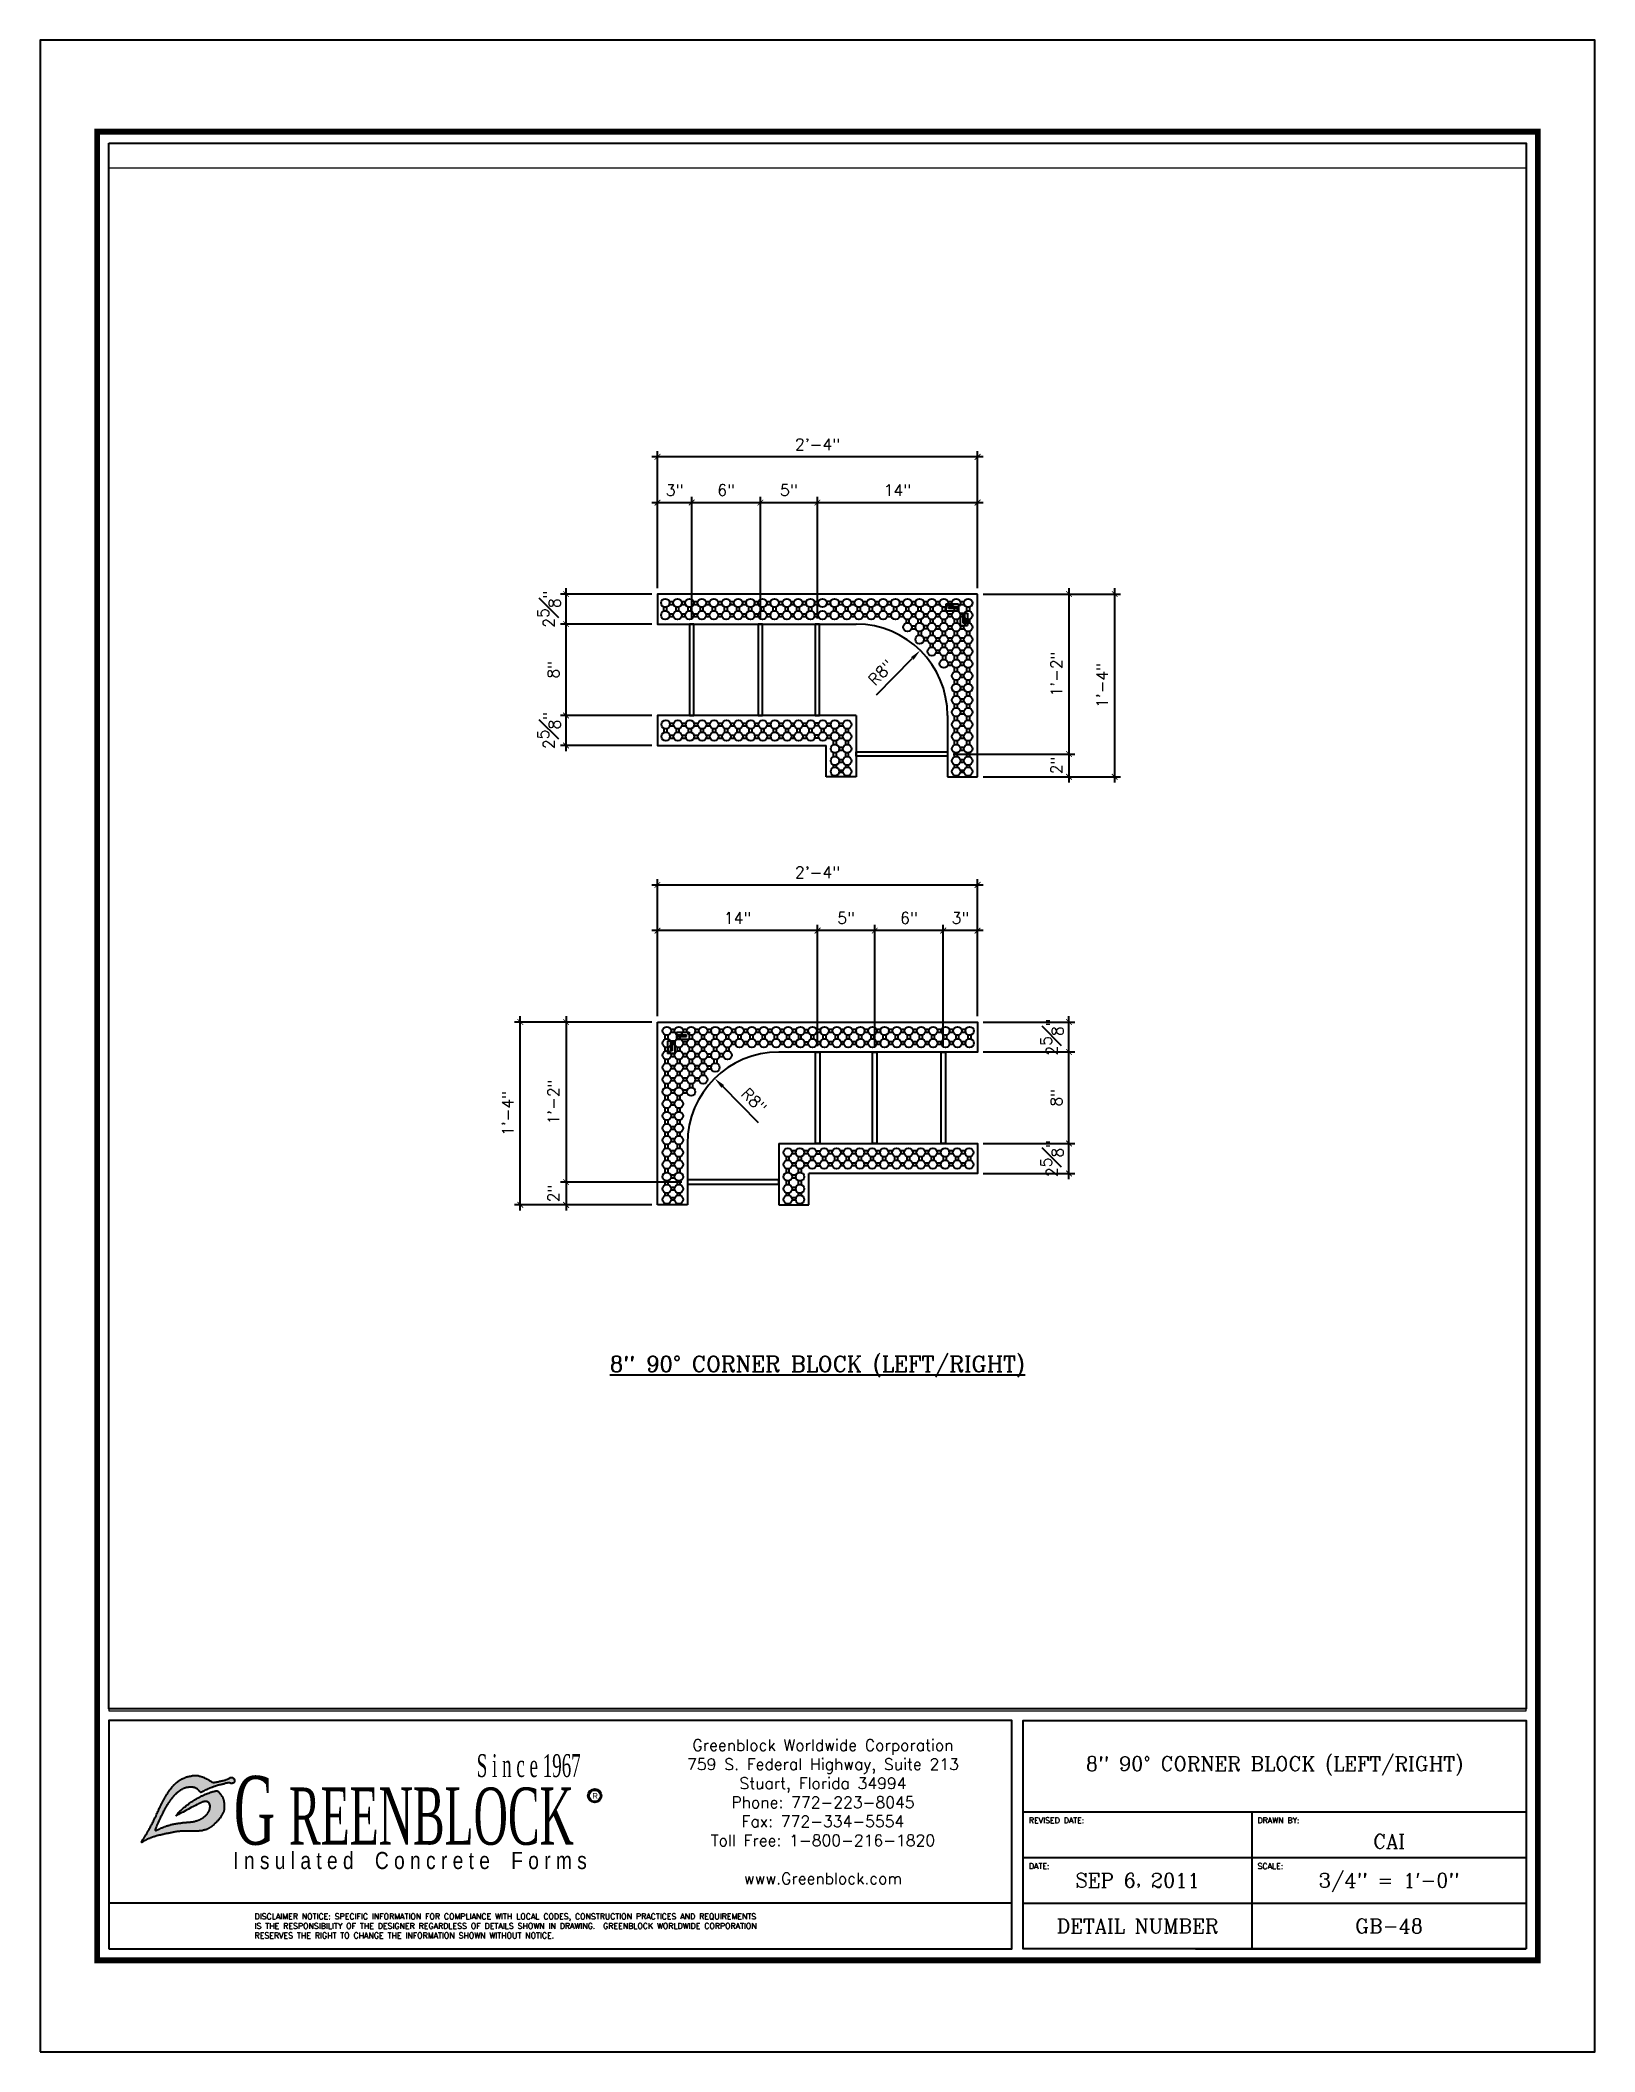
# Paper-space layout 'GB-48' of a CAD drawing. Header units: inches. Extents: x 0 to 8.5, y 0 to 11.
# The model-space entities are those that its viewports show. They can reach past a viewport. Long polylines and large blocks are cut down to what shows.
import ezdxf
from ezdxf.enums import TextEntityAlignment as Align

# ---------------------------------------------------------------- set-up
doc = ezdxf.new("R2010")
doc.units = ezdxf.units.IN
doc.header["$MEASUREMENT"] = 0
for name, color, linetype in [('LAYER 2', 2, 'Continuous'), ('LAYER 7', 7, 'Continuous'), ('LAYER 8', 8, 'Continuous')]:
    doc.layers.add(name, color=color, linetype=linetype)
doc.styles.add('ARIAL', font='ARIAL.TTF', dxfattribs={"width": 0.8, "height": 0.1875})
doc.styles.add('GREEN BLOCK', font='BOOKOSB.TTF', dxfattribs={"width": 0.57, "height": 0.5})
doc.styles.add('logo', font='BOOKOSI.TTF', dxfattribs={"width": 0.55, "height": 0.1875})
doc.styles.add('NOTES', font='simplex.shx', dxfattribs={"height": 1})
doc.styles.add('ROMAN C', font='romanc.shx', dxfattribs={"height": 0.0938})
doc.dimstyles.new('DIM-18$0', dxfattribs={"dimscale": 8, "dimtxt": 1, "dimasz": 0.125, "dimexe": 0.1875, "dimexo": 0.0625, "dimgap": 0.0625, "dimtad": 1, "dimdec": 4, "dimzin": 3, "dimdsep": 46, "dimlunit": 4, "dimtxsty": 'NOTES', "dimblk1": 'ARCHTICK', "dimblk2": 'ARCHTICK', "dimsah": 1, "dimcen": 0.0625, "dimclrd": 256, "dimclre": 256, "dimclrt": 7, "dimadec": 0, "dimazin": 0, "dimtfac": 1, "dimtdec": 4, "dimtofl": 0, "dimtmove": 0, "dimatfit": 3, "dimldrblk": 'ARCHTICK', "dimfxl": 1, "dimfrac": 2, "dimtolj": 1, "dimtzin": 0, "dimarcsym": 0})

psp = doc.layouts.new('GB-48')

# ---------------------------------------------------------------- texts
at = {"layer": 'LAYER 7', "style": 'ROMAN C'}
for s, height, p in [('REVISED DATE:', 0.03125, (5.406, 1.281)), ('DRAWN BY:', 0.0312, (6.656, 1.281)), ('DATE:', 0.0312, (5.406, 1.031)), ('SCALE:', 0.0312, (6.656, 1.031))]:
    psp.add_text(s, height=height, dxfattribs=at).set_placement(p, align=Align.TOP_LEFT)
for s, height, p in [('CAI', 0.0781, (7.375, 1.15)), ('3/4" = 1\'-0"', 0.07812, (7.375, 0.938)), ('SEP 6, 2011', 0.07812, (6, 0.938)), ('DETAIL NUMBER', 0.07812, (6, 0.688)), ('GB-48', 0.0781, (7.375, 0.688))]:
    psp.add_text(s, height=height, dxfattribs=at).set_placement(p, align=Align.MIDDLE_CENTER)
for s, insert, char_height, attachment_point in [('Greenblock Worldwide Corporation\\P759 S. Federal Highway, Suite 213\\PStuart, Florida 34994\\PPhone: 772-223-8045\\PFax: 772-334-5554\\PToll Free: 1-800-216-1820\\P\\Pwww.Greenblock.com', (4.28, 1.312), 0.0625, 5), ('8" 90%%D CORNER BLOCK (LEFT/RIGHT)', (6.75, 1.562), 0.07812, 5), ('DISCLAIMER NOTICE: SPECIFIC INFORMATION FOR COMPLIANCE WITH LOCAL CODES, CONSTRUCTION PRACTICES AND REQUIREMENTS\\PIS THE RESPONSIBILITY OF THE DESIGNER REGARDLESS OF DETAILS SHOWN IN DRAWING.  GREENBLOCK WORLDWIDE CORPORATION\\PRESERVES THE RIGHT TO CHANGE THE INFORMATION SHOWN WITHOUT NOTICE.', (1.172, 0.688), 0.03125, 4)]:
    psp.add_mtext_dynamic_manual_height_columns(s, width=4.69434, gutter_width=0.469, heights=[0], dxfattribs=dict(at, insert=insert, char_height=char_height, attachment_point=attachment_point))

msp = doc.modelspace()

# ---------------------------------------------------------------- texts
at = {"layer": 'LAYER 7', "insert": (191.9577, 6.85573), "char_height": 1.375, "width": 51.1351782, "attachment_point": 2, "style": 'ROMAN C'}
msp.add_mtext('{\\L8" 90° CORNER BLOCK (LEFT/RIGHT)}', dxfattribs=at)

# ---------------------------------------------------------------- blocks, each defined once
blk = doc.blocks.new('A$C34451F27')
h = blk.add_hatch(color=256)
h.dxf.hatch_style = 1
h.paths.add_polyline_path([(0.317, 0.478), (0.318, 0.477), (0.319, 0.476), (0.32, 0.475), (0.321, 0.474), (0.322, 0.473), (0.323, 0.473), (0.324, 0.472), (0.325, 0.472), (0.326, 0.473), (0.327, 0.473), (0.328, 0.473), (0.33, 0.474), (0.331, 0.475), (0.332, 0.476), (0.336, 0.477), (0.34, 0.48), (0.343, 0.482), (0.347, 0.483), (0.351, 0.485), (0.355, 0.487), (0.358, 0.489), (0.361, 0.49), (0.363, 0.491), (0.365, 0.492), (0.369, 0.493), (0.374, 0.495), (0.379, 0.497), (0.384, 0.499), (0.389, 0.501), (0.394, 0.503), (0.397, 0.504), (0.401, 0.505), (0.405, 0.507), (0.409, 0.508), (0.413, 0.509), (0.418, 0.511), (0.423, 0.512), (0.427, 0.513), (0.43, 0.514), (0.433, 0.514), (0.435, 0.515), (0.438, 0.516), (0.441, 0.516), (0.443, 0.517), (0.445, 0.517), (0.447, 0.518), (0.449, 0.518), (0.45, 0.519), (0.451, 0.519), (0.452, 0.52), (0.455, 0.521), (0.459, 0.522), (0.463, 0.523), (0.467, 0.523), (0.472, 0.524), (0.477, 0.524), (0.484, 0.524), (0.486, 0.523), (0.489, 0.521), (0.489, 0.521), (0.489, 0.521), (0.49, 0.521), (0.49, 0.521), (0.491, 0.521), (0.492, 0.521), (0.492, 0.521), (0.493, 0.521), (0.494, 0.521), (0.495, 0.521), (0.495, 0.522), (0.496, 0.522), (0.497, 0.522), (0.498, 0.522), (0.499, 0.522), (0.499, 0.522), (0.5, 0.523), (0.501, 0.523), (0.501, 0.523), (0.502, 0.524), (0.502, 0.524), (0.503, 0.524), (0.504, 0.525), (0.504, 0.525), (0.505, 0.525), (0.505, 0.526), (0.506, 0.526), (0.506, 0.527), (0.506, 0.528), (0.507, 0.528), (0.507, 0.529), (0.508, 0.53), (0.508, 0.531), (0.508, 0.531), (0.508, 0.532), (0.508, 0.533), (0.509, 0.534), (0.509, 0.535), (0.509, 0.536), (0.509, 0.537), (0.509, 0.538), (0.509, 0.539), (0.508, 0.539), (0.508, 0.54), (0.508, 0.541), (0.508, 0.542), (0.508, 0.543), (0.507, 0.543), (0.507, 0.544), (0.507, 0.545), (0.506, 0.545), (0.506, 0.546), (0.505, 0.547), (0.505, 0.547), (0.504, 0.548), (0.504, 0.549), (0.503, 0.549), (0.502, 0.55), (0.501, 0.55), (0.5, 0.551), (0.499, 0.552), (0.499, 0.552), (0.498, 0.553), (0.497, 0.553), (0.496, 0.553), (0.495, 0.553), (0.494, 0.554), (0.493, 0.554), (0.492, 0.554), (0.491, 0.554), (0.491, 0.554), (0.49, 0.554), (0.489, 0.554), (0.489, 0.554), (0.488, 0.554), (0.488, 0.554), (0.487, 0.554), (0.487, 0.553), (0.486, 0.553), (0.486, 0.553), (0.485, 0.553), (0.485, 0.553), (0.484, 0.552), (0.483, 0.552), (0.483, 0.552), (0.482, 0.551), (0.482, 0.551), (0.478, 0.548), (0.474, 0.546), (0.47, 0.545), (0.466, 0.543), (0.461, 0.541), (0.458, 0.54), (0.454, 0.539), (0.45, 0.538), (0.445, 0.537), (0.441, 0.536), (0.436, 0.535), (0.431, 0.534), (0.426, 0.533), (0.421, 0.532), (0.416, 0.531), (0.41, 0.53), (0.404, 0.528), (0.397, 0.527), (0.391, 0.527), (0.387, 0.528), (0.385, 0.529), (0.381, 0.532), (0.38, 0.532), (0.379, 0.533), (0.377, 0.534), (0.376, 0.535), (0.374, 0.536), (0.372, 0.537), (0.37, 0.538), (0.369, 0.539), (0.367, 0.541), (0.365, 0.542), (0.363, 0.543), (0.361, 0.544), (0.36, 0.545), (0.358, 0.546), (0.356, 0.547), (0.354, 0.547), (0.353, 0.548), (0.351, 0.549), (0.349, 0.55), (0.347, 0.551), (0.345, 0.552), (0.344, 0.553), (0.342, 0.553), (0.34, 0.554), (0.338, 0.555), (0.336, 0.556), (0.333, 0.557), (0.331, 0.558), (0.329, 0.558), (0.327, 0.559), (0.325, 0.56), (0.322, 0.561), (0.32, 0.561), (0.318, 0.562), (0.316, 0.562), (0.313, 0.563), (0.311, 0.563), (0.309, 0.564), (0.307, 0.564), (0.305, 0.564), (0.303, 0.565), (0.301, 0.565), (0.3, 0.565), (0.298, 0.565), (0.296, 0.565), (0.294, 0.565), (0.292, 0.565), (0.291, 0.565), (0.289, 0.565), (0.287, 0.565), (0.285, 0.564), (0.283, 0.564), (0.281, 0.564), (0.279, 0.564), (0.277, 0.563), (0.275, 0.563), (0.273, 0.563), (0.27, 0.562), (0.268, 0.562), (0.265, 0.561), (0.263, 0.561), (0.26, 0.56), (0.258, 0.56), (0.256, 0.559), (0.253, 0.559), (0.251, 0.558), (0.248, 0.557), (0.246, 0.557), (0.244, 0.556), (0.242, 0.555), (0.239, 0.554), (0.237, 0.553), (0.235, 0.552), (0.232, 0.551), (0.23, 0.55), (0.228, 0.549), (0.225, 0.548), (0.223, 0.547), (0.221, 0.546), (0.219, 0.544), (0.216, 0.543), (0.214, 0.542), (0.212, 0.541), (0.21, 0.539), (0.208, 0.538), (0.206, 0.537), (0.204, 0.535), (0.202, 0.534), (0.2, 0.533), (0.198, 0.531), (0.196, 0.53), (0.194, 0.528), (0.193, 0.527), (0.191, 0.526), (0.189, 0.524), (0.187, 0.523), (0.186, 0.521), (0.184, 0.519), (0.182, 0.518), (0.18, 0.516), (0.179, 0.515), (0.177, 0.513), (0.176, 0.511), (0.174, 0.51), (0.173, 0.508), (0.171, 0.507), (0.17, 0.505), (0.168, 0.503), (0.167, 0.502), (0.166, 0.5), (0.164, 0.498), (0.163, 0.496), (0.161, 0.494), (0.16, 0.492), (0.158, 0.49), (0.156, 0.488), (0.155, 0.486), (0.153, 0.483), (0.151, 0.481), (0.15, 0.478), (0.148, 0.476), (0.146, 0.473), (0.144, 0.47), (0.143, 0.468), (0.141, 0.465), (0.139, 0.462), (0.137, 0.459), (0.135, 0.456), (0.133, 0.452), (0.131, 0.449), (0.13, 0.446), (0.128, 0.443), (0.126, 0.439), (0.124, 0.436), (0.122, 0.432), (0.12, 0.429), (0.118, 0.426), (0.116, 0.422), (0.115, 0.419), (0.113, 0.416), (0.111, 0.412), (0.109, 0.409), (0.107, 0.405), (0.105, 0.401), (0.103, 0.397), (0.101, 0.393), (0.099, 0.388), (0.097, 0.384), (0.094, 0.379), (0.092, 0.374), (0.089, 0.368), (0.087, 0.363), (0.084, 0.357), (0.081, 0.351), (0.079, 0.345), (0.076, 0.339), (0.073, 0.333), (0.07, 0.327), (0.067, 0.321), (0.065, 0.315), (0.062, 0.31), (0.059, 0.304), (0.057, 0.299), (0.054, 0.294), (0.051, 0.289), (0.049, 0.284), (0.047, 0.279), (0.044, 0.275), (0.042, 0.27), (0.04, 0.266), (0.037, 0.262), (0.035, 0.258), (0.033, 0.254), (0.031, 0.251), (0.029, 0.247), (0.026, 0.243), (0.024, 0.24), (0.022, 0.236), (0.019, 0.231), (0.015, 0.225), (0.012, 0.22), (0.009, 0.216), (0.005, 0.211), (0.005, 0.21), (0.004, 0.209), (0.003, 0.207), (0.002, 0.206), (0.001, 0.205), (0.001, 0.203), (0, 0.202), (0, 0.202), (0, 0.201), (0, 0.2), (0, 0.2), (0.001, 0.2), (0.001, 0.199), (0.001, 0.199), (0.002, 0.199), (0.003, 0.2), (0.003, 0.2), (0.004, 0.201), (0.006, 0.201), (0.007, 0.202), (0.008, 0.203), (0.012, 0.205), (0.016, 0.207), (0.02, 0.21), (0.024, 0.212), (0.028, 0.214), (0.033, 0.216), (0.037, 0.218), (0.041, 0.22), (0.046, 0.222), (0.05, 0.224), (0.055, 0.226), (0.06, 0.227), (0.065, 0.229), (0.071, 0.231), (0.076, 0.232), (0.083, 0.234), (0.09, 0.236), (0.095, 0.238), (0.099, 0.239), (0.103, 0.239), (0.107, 0.24), (0.111, 0.241), (0.115, 0.242), (0.119, 0.243), (0.124, 0.244), (0.128, 0.245), (0.132, 0.246), (0.136, 0.247), (0.141, 0.248), (0.145, 0.248), (0.15, 0.249), (0.154, 0.25), (0.158, 0.251), (0.162, 0.252), (0.167, 0.253), (0.173, 0.254), (0.181, 0.255), (0.189, 0.257), (0.196, 0.258), (0.203, 0.259), (0.209, 0.259), (0.214, 0.26), (0.221, 0.26), (0.228, 0.261), (0.234, 0.261), (0.24, 0.261), (0.246, 0.261), (0.25, 0.261), (0.253, 0.261), (0.256, 0.261), (0.259, 0.261), (0.262, 0.261), (0.265, 0.261), (0.268, 0.261), (0.271, 0.261), (0.274, 0.261), (0.277, 0.261), (0.28, 0.261), (0.283, 0.261), (0.286, 0.261), (0.289, 0.261), (0.291, 0.261), (0.294, 0.261), (0.296, 0.261), (0.299, 0.261), (0.301, 0.261), (0.303, 0.261), (0.305, 0.261), (0.307, 0.261), (0.309, 0.261), (0.311, 0.261), (0.313, 0.261), (0.315, 0.262), (0.317, 0.262), (0.319, 0.262), (0.32, 0.262), (0.322, 0.262), (0.324, 0.263), (0.326, 0.263), (0.329, 0.263), (0.331, 0.263), (0.333, 0.264), (0.335, 0.264), (0.337, 0.265), (0.339, 0.265), (0.341, 0.266), (0.343, 0.266), (0.345, 0.267), (0.347, 0.267), (0.349, 0.268), (0.351, 0.268), (0.353, 0.269), (0.355, 0.27), (0.357, 0.27), (0.359, 0.271), (0.36, 0.272), (0.362, 0.273), (0.364, 0.274), (0.366, 0.275), (0.368, 0.276), (0.37, 0.277), (0.371, 0.278), (0.373, 0.279), (0.375, 0.28), (0.377, 0.281), (0.379, 0.282), (0.381, 0.284), (0.382, 0.285), (0.384, 0.286), (0.386, 0.288), (0.388, 0.289), (0.39, 0.291), (0.391, 0.292), (0.393, 0.294), (0.395, 0.296), (0.397, 0.298), (0.399, 0.3), (0.401, 0.302), (0.404, 0.304), (0.406, 0.306), (0.408, 0.308), (0.41, 0.311), (0.413, 0.313), (0.415, 0.316), (0.417, 0.319), (0.42, 0.321), (0.422, 0.324), (0.424, 0.327), (0.427, 0.33), (0.429, 0.332), (0.431, 0.335), (0.433, 0.338), (0.435, 0.341), (0.436, 0.344), (0.438, 0.346), (0.439, 0.349), (0.441, 0.352), (0.442, 0.354), (0.443, 0.357), (0.445, 0.359), (0.446, 0.362), (0.447, 0.364), (0.448, 0.366), (0.449, 0.369), (0.449, 0.371), (0.45, 0.373), (0.451, 0.376), (0.451, 0.378), (0.451, 0.38), (0.452, 0.383), (0.452, 0.385), (0.452, 0.388), (0.452, 0.39), (0.452, 0.393), (0.452, 0.395), (0.452, 0.398), (0.452, 0.401), (0.452, 0.404), (0.452, 0.407), (0.451, 0.41), (0.451, 0.413), (0.451, 0.416), (0.45, 0.419), (0.45, 0.422), (0.449, 0.425), (0.449, 0.428), (0.448, 0.43), (0.448, 0.433), (0.447, 0.436), (0.446, 0.438), (0.445, 0.44), (0.445, 0.442), (0.444, 0.444), (0.443, 0.446), (0.442, 0.448), (0.441, 0.45), (0.44, 0.451), (0.438, 0.453), (0.437, 0.455), (0.436, 0.457), (0.434, 0.459), (0.433, 0.46), (0.432, 0.462), (0.428, 0.467), (0.426, 0.47), (0.424, 0.472), (0.423, 0.474), (0.421, 0.475), (0.42, 0.477), (0.418, 0.478), (0.417, 0.479), (0.415, 0.48), (0.414, 0.481), (0.412, 0.481), (0.41, 0.481), (0.408, 0.481), (0.406, 0.481), (0.404, 0.48), (0.402, 0.48), (0.399, 0.479), (0.396, 0.478), (0.393, 0.477), (0.39, 0.477), (0.387, 0.476), (0.384, 0.475), (0.381, 0.474), (0.377, 0.473), (0.374, 0.472), (0.371, 0.47), (0.368, 0.469), (0.364, 0.468), (0.361, 0.467), (0.358, 0.466), (0.355, 0.465), (0.352, 0.463), (0.348, 0.462), (0.345, 0.461), (0.342, 0.459), (0.338, 0.458), (0.335, 0.456), (0.331, 0.454), (0.328, 0.453), (0.324, 0.451), (0.321, 0.449), (0.317, 0.447), (0.313, 0.445), (0.309, 0.443), (0.305, 0.44), (0.301, 0.438), (0.297, 0.436), (0.293, 0.433), (0.289, 0.431), (0.285, 0.428), (0.281, 0.425), (0.276, 0.423), (0.272, 0.42), (0.268, 0.417), (0.263, 0.414), (0.259, 0.411), (0.255, 0.407), (0.251, 0.404), (0.246, 0.401), (0.242, 0.398), (0.238, 0.394), (0.234, 0.391), (0.23, 0.388), (0.226, 0.384), (0.222, 0.381), (0.218, 0.377), (0.214, 0.373), (0.21, 0.369), (0.205, 0.365), (0.201, 0.36), (0.197, 0.356), (0.192, 0.35), (0.188, 0.345), (0.193, 0.347), (0.202, 0.352), (0.213, 0.358), (0.227, 0.365), (0.242, 0.373), (0.257, 0.381), (0.271, 0.389), (0.284, 0.396), (0.295, 0.401), (0.304, 0.406), (0.31, 0.409), (0.316, 0.412), (0.322, 0.415), (0.326, 0.417), (0.331, 0.419), (0.335, 0.42), (0.338, 0.421), (0.343, 0.422), (0.347, 0.422), (0.351, 0.423), (0.356, 0.422), (0.36, 0.421), (0.364, 0.419), (0.367, 0.417), (0.369, 0.413), (0.371, 0.41), (0.373, 0.406), (0.374, 0.401), (0.375, 0.397), (0.375, 0.393), (0.374, 0.389), (0.374, 0.384), (0.373, 0.38), (0.371, 0.375), (0.369, 0.371), (0.368, 0.368), (0.366, 0.365), (0.363, 0.36), (0.36, 0.356), (0.357, 0.352), (0.355, 0.349), (0.352, 0.347), (0.349, 0.344), (0.346, 0.341), (0.342, 0.338), (0.339, 0.336), (0.336, 0.334), (0.333, 0.332), (0.329, 0.33), (0.325, 0.327), (0.321, 0.325), (0.317, 0.323), (0.313, 0.321), (0.309, 0.32), (0.305, 0.318), (0.301, 0.317), (0.296, 0.316), (0.292, 0.314), (0.288, 0.313), (0.283, 0.313), (0.278, 0.312), (0.274, 0.311), (0.269, 0.31), (0.265, 0.31), (0.26, 0.31), (0.256, 0.309), (0.253, 0.309), (0.251, 0.309), (0.248, 0.309), (0.245, 0.308), (0.243, 0.308), (0.24, 0.308), (0.237, 0.308), (0.234, 0.307), (0.231, 0.307), (0.228, 0.307), (0.225, 0.307), (0.223, 0.306), (0.22, 0.306), (0.217, 0.306), (0.214, 0.305), (0.211, 0.305), (0.209, 0.305), (0.206, 0.304), (0.204, 0.304), (0.201, 0.304), (0.199, 0.303), (0.196, 0.303), (0.194, 0.303), (0.191, 0.302), (0.189, 0.302), (0.186, 0.301), (0.183, 0.301), (0.18, 0.3), (0.178, 0.3), (0.175, 0.299), (0.172, 0.298), (0.17, 0.298), (0.167, 0.297), (0.165, 0.297), (0.163, 0.296), (0.16, 0.296), (0.158, 0.295), (0.156, 0.294), (0.154, 0.294), (0.151, 0.293), (0.149, 0.292), (0.147, 0.292), (0.144, 0.291), (0.142, 0.29), (0.14, 0.289), (0.137, 0.289), (0.135, 0.288), (0.133, 0.287), (0.131, 0.286), (0.128, 0.286), (0.126, 0.285), (0.124, 0.284), (0.122, 0.283), (0.12, 0.282), (0.118, 0.282), (0.116, 0.281), (0.114, 0.28), (0.112, 0.279), (0.11, 0.278), (0.108, 0.278), (0.106, 0.277), (0.104, 0.276), (0.102, 0.275), (0.1, 0.274), (0.098, 0.273), (0.096, 0.272), (0.094, 0.271), (0.091, 0.27), (0.089, 0.269), (0.087, 0.268), (0.085, 0.267), (0.08, 0.265), (0.076, 0.263), (0.075, 0.266), (0.075, 0.269), (0.076, 0.273), (0.078, 0.279), (0.081, 0.285), (0.084, 0.293), (0.087, 0.3), (0.091, 0.308), (0.095, 0.316), (0.098, 0.324), (0.102, 0.331), (0.104, 0.337), (0.107, 0.342), (0.109, 0.346), (0.112, 0.352), (0.114, 0.357), (0.117, 0.363), (0.12, 0.368), (0.123, 0.373), (0.126, 0.379), (0.128, 0.384), (0.131, 0.389), (0.133, 0.393), (0.136, 0.397), (0.138, 0.402), (0.141, 0.406), (0.144, 0.41), (0.147, 0.414), (0.15, 0.419), (0.154, 0.424), (0.157, 0.428), (0.16, 0.433), (0.163, 0.437), (0.166, 0.44), (0.169, 0.444), (0.172, 0.447), (0.175, 0.451), (0.178, 0.454), (0.181, 0.458), (0.184, 0.461), (0.187, 0.464), (0.191, 0.467), (0.194, 0.47), (0.198, 0.473), (0.201, 0.476), (0.204, 0.478), (0.208, 0.481), (0.211, 0.483), (0.215, 0.485), (0.218, 0.487), (0.221, 0.489), (0.224, 0.491), (0.229, 0.493), (0.234, 0.495), (0.239, 0.497), (0.244, 0.498), (0.248, 0.499), (0.252, 0.5), (0.255, 0.501), (0.26, 0.501), (0.265, 0.501), (0.27, 0.501), (0.275, 0.501), (0.28, 0.501), (0.286, 0.5), (0.29, 0.499), (0.294, 0.497), (0.298, 0.495), (0.301, 0.493), (0.305, 0.491), (0.308, 0.488), (0.311, 0.485), (0.314, 0.482), (0.316, 0.48)])
h = blk.add_hatch(color=256)
h.dxf.hatch_style = 1
h.paths.add_polyline_path([(2.441, 0.454, 1), (2.514, 0.454, 1)])
h.paths.add_polyline_path([(2.509, 0.454, 1), (2.446, 0.454, 1)], flags=16)
blk.add_lwpolyline([(0.188, 0.345), (0.192, 0.35), (0.197, 0.356), (0.201, 0.36), (0.205, 0.365), (0.21, 0.369), (0.214, 0.373), (0.218, 0.377), (0.222, 0.381), (0.226, 0.384), (0.23, 0.388), (0.234, 0.391), (0.238, 0.394), (0.242, 0.398), (0.246, 0.401), (0.251, 0.404), (0.255, 0.407), (0.259, 0.411), (0.263, 0.414), (0.268, 0.417), (0.272, 0.42), (0.276, 0.423), (0.281, 0.425), (0.285, 0.428), (0.289, 0.431), (0.293, 0.433), (0.297, 0.436), (0.301, 0.438), (0.305, 0.44), (0.309, 0.443), (0.313, 0.445), (0.317, 0.447), (0.321, 0.449), (0.324, 0.451), (0.328, 0.453), (0.331, 0.454), (0.335, 0.456), (0.338, 0.458), (0.342, 0.459), (0.345, 0.461), (0.348, 0.462), (0.352, 0.463), (0.355, 0.465), (0.358, 0.466), (0.361, 0.467), (0.364, 0.468), (0.368, 0.469), (0.371, 0.47), (0.374, 0.472), (0.377, 0.473), (0.381, 0.474), (0.384, 0.475), (0.387, 0.476), (0.39, 0.477), (0.393, 0.477), (0.396, 0.478), (0.399, 0.479), (0.402, 0.48), (0.404, 0.48), (0.406, 0.481), (0.408, 0.481), (0.41, 0.481), (0.412, 0.481), (0.414, 0.481), (0.415, 0.48), (0.417, 0.479), (0.418, 0.478), (0.42, 0.477), (0.421, 0.475), (0.423, 0.474), (0.424, 0.472), (0.426, 0.47), (0.427, 0.468), (0.429, 0.466), (0.43, 0.464), (0.432, 0.462), (0.433, 0.46), (0.434, 0.459), (0.436, 0.457), (0.437, 0.455), (0.438, 0.453), (0.44, 0.451), (0.441, 0.45), (0.442, 0.448), (0.443, 0.446), (0.444, 0.444), (0.445, 0.442), (0.445, 0.44), (0.446, 0.438), (0.447, 0.436), (0.448, 0.433), (0.448, 0.43), (0.449, 0.428), (0.449, 0.425), (0.45, 0.422), (0.45, 0.419), (0.451, 0.416), (0.451, 0.413), (0.451, 0.41), (0.452, 0.407), (0.452, 0.404), (0.452, 0.401), (0.452, 0.398), (0.452, 0.395), (0.452, 0.393), (0.452, 0.39), (0.452, 0.388), (0.452, 0.385), (0.452, 0.383), (0.451, 0.38), (0.451, 0.378), (0.451, 0.376), (0.45, 0.373), (0.449, 0.371), (0.449, 0.369), (0.448, 0.366), (0.447, 0.364), (0.446, 0.362), (0.445, 0.359), (0.443, 0.357), (0.442, 0.354), (0.441, 0.352), (0.439, 0.349), (0.438, 0.346), (0.436, 0.344), (0.435, 0.341), (0.433, 0.338), (0.431, 0.335), (0.429, 0.332), (0.427, 0.33), (0.424, 0.327), (0.422, 0.324), (0.42, 0.321), (0.417, 0.319), (0.415, 0.316), (0.413, 0.313), (0.41, 0.311), (0.408, 0.308), (0.406, 0.306), (0.404, 0.304), (0.401, 0.302), (0.399, 0.3), (0.397, 0.298), (0.395, 0.296), (0.393, 0.294), (0.391, 0.292), (0.39, 0.291), (0.388, 0.289), (0.386, 0.288), (0.384, 0.286), (0.382, 0.285), (0.381, 0.284), (0.379, 0.282), (0.377, 0.281), (0.375, 0.28), (0.373, 0.279), (0.371, 0.278), (0.37, 0.277), (0.368, 0.276), (0.366, 0.275), (0.364, 0.274), (0.362, 0.273), (0.36, 0.272), (0.359, 0.271), (0.357, 0.27), (0.355, 0.27), (0.353, 0.269), (0.351, 0.268), (0.349, 0.268), (0.347, 0.267), (0.345, 0.267), (0.343, 0.266), (0.341, 0.266), (0.339, 0.265), (0.337, 0.265), (0.335, 0.264), (0.333, 0.264), (0.331, 0.263), (0.329, 0.263), (0.326, 0.263), (0.324, 0.263), (0.322, 0.262), (0.32, 0.262), (0.319, 0.262), (0.317, 0.262), (0.315, 0.262), (0.313, 0.261), (0.311, 0.261), (0.309, 0.261), (0.307, 0.261), (0.305, 0.261), (0.303, 0.261), (0.301, 0.261), (0.299, 0.261), (0.296, 0.261), (0.294, 0.261), (0.291, 0.261), (0.289, 0.261), (0.286, 0.261), (0.283, 0.261), (0.28, 0.261), (0.277, 0.261), (0.274, 0.261), (0.271, 0.261), (0.268, 0.261), (0.265, 0.261), (0.262, 0.261), (0.259, 0.261), (0.256, 0.261), (0.253, 0.261), (0.25, 0.261), (0.248, 0.261), (0.245, 0.261), (0.242, 0.261), (0.239, 0.261), (0.236, 0.261), (0.233, 0.261), (0.23, 0.261), (0.226, 0.261), (0.223, 0.261), (0.219, 0.26), (0.216, 0.26), (0.212, 0.26), (0.209, 0.259), (0.205, 0.259), (0.201, 0.259), (0.198, 0.258), (0.194, 0.258), (0.19, 0.257), (0.187, 0.256), (0.183, 0.256), (0.179, 0.255), (0.175, 0.254), (0.171, 0.253), (0.167, 0.253), (0.162, 0.252), (0.158, 0.251), (0.154, 0.25), (0.15, 0.249), (0.145, 0.248), (0.141, 0.248), (0.136, 0.247), (0.132, 0.246), (0.128, 0.245), (0.124, 0.244), (0.119, 0.243), (0.115, 0.242), (0.111, 0.241), (0.107, 0.24), (0.103, 0.239), (0.099, 0.239), (0.095, 0.238), (0.092, 0.237), (0.088, 0.236), (0.085, 0.235), (0.081, 0.234), (0.078, 0.233), (0.075, 0.232), (0.072, 0.231), (0.069, 0.23), (0.066, 0.229), (0.064, 0.229), (0.061, 0.228), (0.059, 0.227), (0.056, 0.226), (0.054, 0.225), (0.052, 0.224), (0.049, 0.223), (0.047, 0.222), (0.045, 0.221), (0.042, 0.221), (0.04, 0.22), (0.038, 0.219), (0.036, 0.218), (0.034, 0.217), (0.032, 0.216), (0.029, 0.215), (0.027, 0.213), (0.025, 0.212), (0.023, 0.211), (0.021, 0.21), (0.019, 0.209), (0.017, 0.208), (0.015, 0.207), (0.013, 0.206), (0.011, 0.205), (0.01, 0.204), (0.008, 0.203), (0.007, 0.202), (0.006, 0.201), (0.004, 0.201), (0.003, 0.2), (0.003, 0.2), (0.002, 0.199), (0.001, 0.199), (0.001, 0.199), (0.001, 0.2), (0, 0.2), (0, 0.2), (0, 0.201), (0, 0.202), (0, 0.202), (0.001, 0.203), (0.001, 0.205), (0.002, 0.206), (0.003, 0.207), (0.004, 0.209), (0.005, 0.21), (0.006, 0.212), (0.007, 0.214), (0.009, 0.216), (0.011, 0.218), (0.012, 0.221), (0.014, 0.224), (0.016, 0.227), (0.018, 0.23), (0.02, 0.233), (0.022, 0.236), (0.024, 0.24), (0.026, 0.243), (0.029, 0.247), (0.031, 0.251), (0.033, 0.254), (0.035, 0.258), (0.037, 0.262), (0.04, 0.266), (0.042, 0.27), (0.044, 0.275), (0.047, 0.279), (0.049, 0.284), (0.051, 0.289), (0.054, 0.294), (0.057, 0.299), (0.059, 0.304), (0.062, 0.31), (0.065, 0.315), (0.067, 0.321), (0.07, 0.327), (0.073, 0.333), (0.076, 0.339), (0.079, 0.345), (0.081, 0.351), (0.084, 0.357), (0.087, 0.363), (0.089, 0.368), (0.092, 0.374), (0.094, 0.379), (0.097, 0.384), (0.099, 0.388), (0.101, 0.393), (0.103, 0.397), (0.105, 0.401), (0.107, 0.405), (0.109, 0.409), (0.111, 0.412), (0.113, 0.416), (0.115, 0.419), (0.116, 0.422), (0.118, 0.426), (0.12, 0.429), (0.122, 0.432), (0.124, 0.436), (0.126, 0.439), (0.128, 0.443), (0.13, 0.446), (0.131, 0.449), (0.133, 0.452), (0.135, 0.456), (0.137, 0.459), (0.139, 0.462), (0.141, 0.465), (0.143, 0.468), (0.144, 0.47), (0.146, 0.473), (0.148, 0.476), (0.15, 0.478), (0.151, 0.481), (0.153, 0.483), (0.155, 0.486), (0.156, 0.488), (0.158, 0.49), (0.16, 0.492), (0.161, 0.494), (0.163, 0.496), (0.164, 0.498), (0.166, 0.5), (0.167, 0.502), (0.168, 0.503), (0.17, 0.505), (0.171, 0.507), (0.173, 0.508), (0.174, 0.51), (0.176, 0.511), (0.177, 0.513), (0.179, 0.515), (0.18, 0.516), (0.182, 0.518), (0.184, 0.519), (0.186, 0.521), (0.187, 0.523), (0.189, 0.524), (0.191, 0.526), (0.193, 0.527), (0.194, 0.528), (0.196, 0.53), (0.198, 0.531), (0.2, 0.533), (0.202, 0.534), (0.204, 0.535), (0.206, 0.537), (0.208, 0.538), (0.21, 0.539), (0.212, 0.541), (0.214, 0.542), (0.216, 0.543), (0.219, 0.544), (0.221, 0.546), (0.223, 0.547), (0.225, 0.548), (0.228, 0.549), (0.23, 0.55), (0.232, 0.551), (0.235, 0.552), (0.237, 0.553), (0.239, 0.554), (0.242, 0.555), (0.244, 0.556), (0.246, 0.557), (0.248, 0.557), (0.251, 0.558), (0.253, 0.559), (0.256, 0.559), (0.258, 0.56), (0.26, 0.56), (0.263, 0.561), (0.265, 0.561), (0.268, 0.562), (0.27, 0.562), (0.273, 0.563), (0.275, 0.563), (0.277, 0.563), (0.279, 0.564), (0.281, 0.564), (0.283, 0.564), (0.285, 0.564), (0.287, 0.565), (0.289, 0.565), (0.291, 0.565), (0.292, 0.565), (0.294, 0.565), (0.296, 0.565), (0.298, 0.565), (0.3, 0.565), (0.301, 0.565), (0.303, 0.565), (0.305, 0.564), (0.307, 0.564), (0.309, 0.564), (0.311, 0.563), (0.313, 0.563), (0.316, 0.562), (0.318, 0.562), (0.32, 0.561), (0.322, 0.561), (0.325, 0.56), (0.327, 0.559), (0.329, 0.558), (0.331, 0.558), (0.333, 0.557), (0.336, 0.556), (0.338, 0.555), (0.34, 0.554), (0.342, 0.553), (0.344, 0.553), (0.345, 0.552), (0.347, 0.551), (0.349, 0.55), (0.351, 0.549), (0.353, 0.548), (0.354, 0.547), (0.356, 0.547), (0.358, 0.546), (0.36, 0.545), (0.361, 0.544), (0.363, 0.543), (0.365, 0.542), (0.367, 0.541), (0.369, 0.539), (0.37, 0.538), (0.372, 0.537), (0.374, 0.536), (0.376, 0.535), (0.377, 0.534), (0.379, 0.533), (0.38, 0.532), (0.382, 0.532), (0.383, 0.531), (0.384, 0.53), (0.385, 0.529), (0.386, 0.529), (0.387, 0.528), (0.388, 0.528), (0.39, 0.528), (0.391, 0.527), (0.392, 0.527), (0.394, 0.527), (0.396, 0.527), (0.398, 0.527), (0.4, 0.528), (0.402, 0.528), (0.404, 0.528), (0.407, 0.529), (0.409, 0.529), (0.412, 0.53), (0.414, 0.53), (0.417, 0.531), (0.42, 0.531), (0.422, 0.532), (0.425, 0.532), (0.427, 0.533), (0.43, 0.534), (0.432, 0.534), (0.435, 0.535), (0.437, 0.535), (0.44, 0.536), (0.442, 0.536), (0.444, 0.537), (0.446, 0.537), (0.448, 0.538), (0.451, 0.538), (0.453, 0.539), (0.455, 0.539), (0.457, 0.54), (0.459, 0.54), (0.46, 0.541), (0.462, 0.542), (0.464, 0.542), (0.466, 0.543), (0.467, 0.543), (0.469, 0.544), (0.47, 0.545), (0.472, 0.545), (0.473, 0.546), (0.474, 0.546), (0.475, 0.547), (0.476, 0.548), (0.477, 0.548), (0.478, 0.549), (0.479, 0.549), (0.48, 0.55), (0.48, 0.55), (0.481, 0.551), (0.482, 0.551), (0.482, 0.551), (0.483, 0.552), (0.483, 0.552), (0.484, 0.552), (0.485, 0.553), (0.485, 0.553), (0.486, 0.553), (0.486, 0.553), (0.487, 0.553), (0.487, 0.554), (0.488, 0.554), (0.488, 0.554), (0.489, 0.554), (0.489, 0.554), (0.49, 0.554), (0.491, 0.554), (0.491, 0.554), (0.492, 0.554), (0.493, 0.554), (0.494, 0.554), (0.495, 0.553), (0.496, 0.553), (0.497, 0.553), (0.498, 0.553), (0.499, 0.552), (0.499, 0.552), (0.5, 0.551), (0.501, 0.55), (0.502, 0.55), (0.503, 0.549), (0.504, 0.549), (0.504, 0.548), (0.505, 0.547), (0.505, 0.547), (0.506, 0.546), (0.506, 0.545), (0.507, 0.545), (0.507, 0.544), (0.507, 0.543), (0.508, 0.543), (0.508, 0.542), (0.508, 0.541), (0.508, 0.54), (0.508, 0.539), (0.509, 0.539), (0.509, 0.538), (0.509, 0.537), (0.509, 0.536), (0.509, 0.535), (0.509, 0.534), (0.508, 0.533), (0.508, 0.532), (0.508, 0.531), (0.508, 0.531), (0.508, 0.53), (0.507, 0.529), (0.507, 0.528), (0.506, 0.528), (0.506, 0.527), (0.506, 0.526), (0.505, 0.526), (0.505, 0.525), (0.504, 0.525), (0.504, 0.525), (0.503, 0.524), (0.502, 0.524), (0.502, 0.524), (0.501, 0.523), (0.501, 0.523), (0.5, 0.523), (0.499, 0.522), (0.499, 0.522), (0.498, 0.522), (0.497, 0.522), (0.496, 0.522), (0.495, 0.522), (0.495, 0.521), (0.494, 0.521), (0.493, 0.521), (0.492, 0.521), (0.492, 0.521), (0.491, 0.521), (0.49, 0.521), (0.49, 0.521), (0.489, 0.521), (0.489, 0.521), (0.488, 0.521), (0.488, 0.521), (0.488, 0.522), (0.487, 0.522), (0.487, 0.522), (0.487, 0.522), (0.486, 0.523), (0.486, 0.523), (0.485, 0.523), (0.485, 0.523), (0.484, 0.523), (0.483, 0.524), (0.482, 0.524), (0.481, 0.524), (0.48, 0.524), (0.479, 0.524), (0.477, 0.524), (0.476, 0.524), (0.475, 0.524), (0.473, 0.524), (0.472, 0.524), (0.47, 0.524), (0.469, 0.523), (0.467, 0.523), (0.466, 0.523), (0.465, 0.523), (0.463, 0.523), (0.462, 0.522), (0.46, 0.522), (0.459, 0.522), (0.458, 0.521), (0.457, 0.521), (0.456, 0.521), (0.455, 0.521), (0.454, 0.52), (0.453, 0.52), (0.452, 0.52), (0.451, 0.519), (0.45, 0.519), (0.449, 0.518), (0.447, 0.518), (0.445, 0.517), (0.443, 0.517), (0.441, 0.516), (0.438, 0.516), (0.435, 0.515), (0.433, 0.514), (0.43, 0.514), (0.427, 0.513), (0.424, 0.512), (0.421, 0.512), (0.419, 0.511), (0.416, 0.51), (0.414, 0.51), (0.412, 0.509), (0.41, 0.508), (0.408, 0.508), (0.406, 0.507), (0.404, 0.506), (0.402, 0.506), (0.4, 0.505), (0.398, 0.505), (0.396, 0.504), (0.394, 0.503), (0.393, 0.503), (0.391, 0.502), (0.389, 0.501), (0.387, 0.501), (0.386, 0.5), (0.384, 0.499), (0.382, 0.499), (0.38, 0.498), (0.379, 0.497), (0.377, 0.497), (0.375, 0.496), (0.374, 0.495), (0.372, 0.495), (0.37, 0.494), (0.369, 0.493), (0.367, 0.492), (0.365, 0.492), (0.363, 0.491), (0.361, 0.49), (0.36, 0.489), (0.358, 0.488), (0.356, 0.487), (0.354, 0.487), (0.352, 0.486), (0.35, 0.485), (0.348, 0.484), (0.346, 0.483), (0.344, 0.482), (0.342, 0.481), (0.341, 0.48), (0.339, 0.479), (0.337, 0.478), (0.336, 0.477), (0.334, 0.477), (0.332, 0.476), (0.331, 0.475), (0.33, 0.474), (0.328, 0.473), (0.327, 0.473), (0.326, 0.473), (0.325, 0.472), (0.324, 0.472), (0.323, 0.473), (0.322, 0.473), (0.321, 0.474), (0.32, 0.475), (0.319, 0.476), (0.318, 0.477), (0.317, 0.478), (0.317, 0.479), (0.316, 0.48), (0.315, 0.481), (0.314, 0.482), (0.313, 0.483), (0.312, 0.484), (0.311, 0.485), (0.31, 0.486), (0.309, 0.487), (0.308, 0.488), (0.307, 0.489), (0.306, 0.49), (0.305, 0.491), (0.304, 0.491), (0.302, 0.492), (0.301, 0.493), (0.3, 0.494), (0.299, 0.494), (0.298, 0.495), (0.296, 0.496), (0.295, 0.497), (0.294, 0.497), (0.293, 0.498), (0.292, 0.498), (0.291, 0.499), (0.29, 0.499), (0.289, 0.499), (0.288, 0.5), (0.287, 0.5), (0.286, 0.5), (0.284, 0.5), (0.283, 0.5), (0.282, 0.501), (0.281, 0.501), (0.28, 0.501), (0.278, 0.501), (0.277, 0.501), (0.275, 0.501), (0.274, 0.501), (0.272, 0.501), (0.27, 0.501), (0.269, 0.501), (0.267, 0.501), (0.265, 0.501), (0.264, 0.501), (0.262, 0.501), (0.26, 0.501), (0.258, 0.501), (0.256, 0.501), (0.255, 0.5), (0.253, 0.5), (0.251, 0.5), (0.249, 0.5), (0.247, 0.499), (0.245, 0.499), (0.243, 0.498), (0.241, 0.498), (0.239, 0.497), (0.237, 0.496), (0.236, 0.496), (0.234, 0.495), (0.232, 0.494), (0.23, 0.494), (0.229, 0.493), (0.227, 0.492), (0.225, 0.491), (0.224, 0.49), (0.222, 0.489), (0.22, 0.489), (0.219, 0.488), (0.217, 0.487), (0.216, 0.486), (0.214, 0.485), (0.212, 0.484), (0.211, 0.483), (0.209, 0.481), (0.207, 0.48), (0.205, 0.479), (0.204, 0.478), (0.202, 0.476), (0.2, 0.475), (0.198, 0.474), (0.197, 0.472), (0.195, 0.471), (0.193, 0.47), (0.192, 0.468), (0.19, 0.467), (0.188, 0.465), (0.187, 0.463), (0.185, 0.462), (0.183, 0.46), (0.182, 0.459), (0.18, 0.457), (0.178, 0.455), (0.177, 0.453), (0.175, 0.452), (0.174, 0.45), (0.172, 0.448), (0.171, 0.447), (0.169, 0.445), (0.168, 0.443), (0.167, 0.441), (0.165, 0.44), (0.164, 0.438), (0.162, 0.436), (0.161, 0.434), (0.159, 0.432), (0.157, 0.429), (0.156, 0.427), (0.154, 0.425), (0.153, 0.423), (0.151, 0.42), (0.149, 0.418), (0.148, 0.416), (0.146, 0.414), (0.145, 0.411), (0.143, 0.409), (0.142, 0.407), (0.141, 0.405), (0.139, 0.403), (0.138, 0.401), (0.136, 0.398), (0.135, 0.396), (0.134, 0.394), (0.133, 0.392), (0.131, 0.39), (0.13, 0.387), (0.129, 0.385), (0.128, 0.382), (0.126, 0.38), (0.125, 0.377), (0.123, 0.375), (0.122, 0.372), (0.121, 0.369), (0.119, 0.367), (0.118, 0.364), (0.117, 0.361), (0.115, 0.359), (0.114, 0.356), (0.112, 0.353), (0.111, 0.35), (0.109, 0.346), (0.107, 0.342), (0.104, 0.337), (0.102, 0.331), (0.098, 0.324), (0.095, 0.316), (0.091, 0.308), (0.087, 0.3), (0.084, 0.293), (0.081, 0.285), (0.078, 0.279), (0.076, 0.273), (0.075, 0.269), (0.075, 0.266), (0.075, 0.265), (0.076, 0.264), (0.078, 0.264), (0.079, 0.264), (0.081, 0.265), (0.083, 0.266), (0.085, 0.267), (0.087, 0.268), (0.089, 0.269), (0.091, 0.27), (0.094, 0.271), (0.096, 0.272), (0.098, 0.273), (0.1, 0.274), (0.102, 0.275), (0.104, 0.276), (0.106, 0.277), (0.108, 0.278), (0.11, 0.278), (0.112, 0.279), (0.114, 0.28), (0.116, 0.281), (0.118, 0.282), (0.12, 0.282), (0.122, 0.283), (0.124, 0.284), (0.126, 0.285), (0.128, 0.286), (0.131, 0.286), (0.133, 0.287), (0.135, 0.288), (0.137, 0.289), (0.14, 0.289), (0.142, 0.29), (0.144, 0.291), (0.147, 0.292), (0.149, 0.292), (0.151, 0.293), (0.154, 0.294), (0.156, 0.294), (0.158, 0.295), (0.16, 0.296), (0.163, 0.296), (0.165, 0.297), (0.167, 0.297), (0.17, 0.298), (0.172, 0.298), (0.175, 0.299), (0.178, 0.3), (0.18, 0.3), (0.183, 0.301), (0.186, 0.301), (0.189, 0.302), (0.191, 0.302), (0.194, 0.303), (0.196, 0.303), (0.199, 0.303), (0.201, 0.304), (0.204, 0.304), (0.206, 0.304), (0.209, 0.305), (0.211, 0.305), (0.214, 0.305), (0.217, 0.306), (0.22, 0.306), (0.223, 0.306), (0.225, 0.307), (0.228, 0.307), (0.231, 0.307), (0.234, 0.307), (0.237, 0.308), (0.24, 0.308), (0.243, 0.308), (0.245, 0.308), (0.248, 0.309), (0.251, 0.309), (0.253, 0.309), (0.256, 0.309), (0.258, 0.309), (0.261, 0.31), (0.263, 0.31), (0.266, 0.31), (0.268, 0.31), (0.27, 0.311), (0.272, 0.311), (0.275, 0.311), (0.277, 0.312), (0.279, 0.312), (0.282, 0.312), (0.284, 0.313), (0.286, 0.313), (0.289, 0.314), (0.291, 0.314), (0.293, 0.315), (0.295, 0.315), (0.297, 0.316), (0.3, 0.316), (0.302, 0.317), (0.304, 0.318), (0.306, 0.318), (0.308, 0.319), (0.31, 0.32), (0.312, 0.321), (0.314, 0.322), (0.316, 0.323), (0.318, 0.324), (0.32, 0.325), (0.322, 0.326), (0.324, 0.327), (0.326, 0.328), (0.328, 0.329), (0.33, 0.33), (0.332, 0.331), (0.333, 0.332), (0.335, 0.333), (0.337, 0.334), (0.338, 0.335), (0.34, 0.337), (0.341, 0.338), (0.343, 0.339), (0.345, 0.34), (0.346, 0.342), (0.348, 0.343), (0.35, 0.345), (0.351, 0.346), (0.353, 0.347), (0.354, 0.349), (0.355, 0.35), (0.357, 0.352), (0.358, 0.353), (0.359, 0.354), (0.36, 0.356), (0.361, 0.357), (0.362, 0.359), (0.363, 0.361), (0.364, 0.362), (0.365, 0.364), (0.366, 0.366), (0.367, 0.367), (0.368, 0.369), (0.369, 0.371), (0.37, 0.372), (0.37, 0.374), (0.371, 0.375), (0.372, 0.377), (0.372, 0.378), (0.373, 0.38), (0.373, 0.381), (0.373, 0.383), (0.374, 0.384), (0.374, 0.386), (0.374, 0.387), (0.374, 0.389), (0.374, 0.39), (0.375, 0.392), (0.375, 0.393), (0.375, 0.394), (0.375, 0.396), (0.375, 0.397), (0.375, 0.398), (0.375, 0.399), (0.375, 0.4), (0.374, 0.4), (0.374, 0.401), (0.374, 0.402), (0.374, 0.403), (0.374, 0.404), (0.373, 0.405), (0.373, 0.406), (0.373, 0.406), (0.372, 0.407), (0.372, 0.408), (0.372, 0.409), (0.371, 0.41), (0.371, 0.411), (0.37, 0.412), (0.37, 0.413), (0.369, 0.414), (0.368, 0.415), (0.368, 0.415), (0.367, 0.416), (0.367, 0.417), (0.366, 0.417), (0.365, 0.418), (0.365, 0.419), (0.364, 0.419), (0.364, 0.419), (0.363, 0.42), (0.362, 0.42), (0.362, 0.42), (0.361, 0.42), (0.361, 0.421), (0.36, 0.421), (0.359, 0.421), (0.359, 0.421), (0.358, 0.421), (0.358, 0.422), (0.357, 0.422), (0.356, 0.422), (0.356, 0.422), (0.355, 0.422), (0.354, 0.422), (0.354, 0.422), (0.353, 0.422), (0.352, 0.422), (0.352, 0.422), (0.351, 0.422), (0.35, 0.422), (0.35, 0.422), (0.349, 0.422), (0.348, 0.422), (0.347, 0.422), (0.347, 0.422), (0.346, 0.422), (0.345, 0.422), (0.344, 0.422), (0.343, 0.422), (0.342, 0.422), (0.341, 0.422), (0.34, 0.421), (0.339, 0.421), (0.338, 0.421), (0.337, 0.421), (0.336, 0.42), (0.335, 0.42), (0.333, 0.42), (0.332, 0.419), (0.331, 0.419), (0.329, 0.418), (0.327, 0.417), (0.325, 0.416), (0.323, 0.415), (0.32, 0.414), (0.316, 0.412), (0.31, 0.409), (0.304, 0.406), (0.295, 0.401), (0.284, 0.396), (0.271, 0.389), (0.257, 0.381), (0.242, 0.373), (0.227, 0.365), (0.213, 0.358), (0.202, 0.352), (0.193, 0.347), (0.188, 0.345)])
for radius in [0.037, 0.0312]:
    blk.add_circle((2.478, 0.454), radius)
for s, height, style, width, p in [('S i n c e 1967', 0.125, 'logo', 0.55, (2.117, 0.619)), ('G', 0.375, 'GREEN BLOCK', 0.55, (0.617, 0.375)), ('REENBLOCK', 0.3125, 'GREEN BLOCK', 0.55, (1.585, 0.343)), ('I n s u l a t e d    C o n c r e t e    F o r m s', 0.09375, 'ARIAL', 0.8, (1.468, 0.1))]:
    blk.add_text(s, height=height, dxfattribs=dict(style=style, width=width)).set_placement(p, align=Align.MIDDLE_CENTER)
at = {"insert": (2.48, 0.453), "char_height": 0.03125, "attachment_point": 5, "style": 'ROMAN C'}
blk.add_mtext_dynamic_manual_height_columns('{\\fArial|b0|i0|c0|p34;R}', width=0.31717, gutter_width=0.469, heights=[0], dxfattribs=at)
blk = doc.blocks.new('_ArchTick')
at = {"color": 0, "linetype": 'ByBlock', "const_width": 0.15}
blk.add_lwpolyline([(-0.5, -0.5), (0.5, 0.5)], dxfattribs=at)
blk = doc.blocks.new('*D13')
at = {"layer": 'DEFPOINTS', "color": 0}
for p in [(202.96, 44.08), (205.96, 36.08), (202.96, 33.46)]:
    blk.add_point(p, dxfattribs=at)
at = {"layer": 'LAYER 8', "lineweight": -2}
for p, q in [((206.46, 44.08), (202.46, 44.08)), ((202.96, 33.96), (202.96, 44.58)), ((205.96, 36.58), (205.96, 44.58))]:
    blk.add_line(p, q, dxfattribs=at)
at = {"layer": 'LAYER 8', "lineweight": -2, "xscale": 0.5, "yscale": 0.5, "zscale": 0.5, "rotation": 180}
blk.add_blockref('_ArchTick', (202.96, 44.08), dxfattribs=at)
at = {"layer": 'LAYER 8', "lineweight": -2, "xscale": 0.5, "yscale": 0.5, "zscale": 0.5}
blk.add_blockref('_ArchTick', (205.96, 44.08), dxfattribs=at)
at = {"layer": 'LAYER 8', "color": 7, "insert": (204.46, 45.18), "char_height": 1, "attachment_point": 5, "style": 'NOTES'}
blk.add_mtext('\\A1;3"', dxfattribs=at)
blk = doc.blocks.new('*D14')
at = {"layer": 'DEFPOINTS', "color": 0}
for p in [(196.96, 44.08), (196.96, 33.46), (202.96, 33.46)]:
    blk.add_point(p, dxfattribs=at)
at = {"layer": 'LAYER 8', "lineweight": -2}
for p, q in [((203.46, 44.08), (196.46, 44.08)), ((196.96, 33.96), (196.96, 44.58)), ((202.96, 33.96), (202.96, 44.58))]:
    blk.add_line(p, q, dxfattribs=at)
at = {"layer": 'LAYER 8', "lineweight": -2, "xscale": 0.5, "yscale": 0.5, "zscale": 0.5, "rotation": 180}
blk.add_blockref('_ArchTick', (196.96, 44.08), dxfattribs=at)
at = {"layer": 'LAYER 8', "lineweight": -2, "xscale": 0.5, "yscale": 0.5, "zscale": 0.5}
blk.add_blockref('_ArchTick', (202.96, 44.08), dxfattribs=at)
at = {"layer": 'LAYER 8', "color": 7, "insert": (199.96, 45.18), "char_height": 1, "attachment_point": 5, "style": 'NOTES'}
blk.add_mtext('\\A1;6"', dxfattribs=at)
blk = doc.blocks.new('*D15')
at = {"layer": 'DEFPOINTS', "color": 0}
for p in [(191.97, 44.08), (191.97, 33.46), (196.96, 33.46)]:
    blk.add_point(p, dxfattribs=at)
at = {"layer": 'LAYER 8', "lineweight": -2}
for p, q in [((197.46, 44.08), (191.47, 44.08)), ((191.97, 33.96), (191.97, 44.58)), ((196.96, 33.96), (196.96, 44.58))]:
    blk.add_line(p, q, dxfattribs=at)
at = {"layer": 'LAYER 8', "lineweight": -2, "xscale": 0.5, "yscale": 0.5, "zscale": 0.5, "rotation": 180}
blk.add_blockref('_ArchTick', (191.97, 44.08), dxfattribs=at)
at = {"layer": 'LAYER 8', "lineweight": -2, "xscale": 0.5, "yscale": 0.5, "zscale": 0.5}
blk.add_blockref('_ArchTick', (196.96, 44.08), dxfattribs=at)
at = {"layer": 'LAYER 8', "color": 7, "insert": (194.46, 45.18), "char_height": 1, "attachment_point": 5, "style": 'NOTES'}
blk.add_mtext('\\A1;5"', dxfattribs=at)
blk = doc.blocks.new('*D16')
at = {"layer": 'DEFPOINTS', "color": 0}
for p in [(177.96, 44.08), (177.96, 36.08), (191.97, 33.46)]:
    blk.add_point(p, dxfattribs=at)
at = {"layer": 'LAYER 8', "lineweight": -2}
for p, q in [((192.47, 44.08), (177.46, 44.08)), ((177.96, 36.58), (177.96, 44.58)), ((191.97, 33.96), (191.97, 44.58))]:
    blk.add_line(p, q, dxfattribs=at)
at = {"layer": 'LAYER 8', "lineweight": -2, "xscale": 0.5, "yscale": 0.5, "zscale": 0.5, "rotation": 180}
blk.add_blockref('_ArchTick', (177.96, 44.08), dxfattribs=at)
at = {"layer": 'LAYER 8', "lineweight": -2, "xscale": 0.5, "yscale": 0.5, "zscale": 0.5}
blk.add_blockref('_ArchTick', (191.97, 44.08), dxfattribs=at)
at = {"layer": 'LAYER 8', "color": 7, "insert": (184.96, 45.18), "char_height": 1, "attachment_point": 5, "style": 'NOTES'}
blk.add_mtext('\\A1;14"', dxfattribs=at)
blk = doc.blocks.new('*D5')
at = {"layer": 'DEFPOINTS', "color": 0}
for p in [(205.96, 25.46), (213.96, 25.46), (205.96, 22.83)]:
    blk.add_point(p, dxfattribs=at)
at = {"layer": 'LAYER 8', "lineweight": -2}
for p, q in [((206.46, 25.46), (214.46, 25.46)), ((213.96, 22.33), (213.96, 25.96)), ((206.46, 22.83), (214.46, 22.83))]:
    blk.add_line(p, q, dxfattribs=at)
at = {"layer": 'LAYER 8', "lineweight": -2, "xscale": 0.5, "yscale": 0.5, "zscale": 0.5}
for p, rotation in [((213.96, 25.46), 90), ((213.96, 22.83), 270)]:
    blk.add_blockref('_ArchTick', p, dxfattribs=dict(at, rotation=rotation))
at = {"layer": 'LAYER 8', "color": 7, "insert": (212.46, 24.14), "char_height": 1, "attachment_point": 5, "rotation": 90, "style": 'NOTES'}
blk.add_mtext('\\A1;2{\\H1.000000x;\\S5#8;}"', dxfattribs=at)
blk = doc.blocks.new('*D6')
at = {"layer": 'DEFPOINTS', "color": 0}
for p in [(205.96, 33.46), (213.96, 33.46), (205.96, 25.46)]:
    blk.add_point(p, dxfattribs=at)
at = {"layer": 'LAYER 8', "lineweight": -2}
for p, q in [((206.46, 33.46), (214.46, 33.46)), ((213.96, 24.96), (213.96, 33.96)), ((206.46, 25.46), (214.46, 25.46))]:
    blk.add_line(p, q, dxfattribs=at)
at = {"layer": 'LAYER 8', "lineweight": -2, "xscale": 0.5, "yscale": 0.5, "zscale": 0.5}
for p, rotation in [((213.96, 33.46), 90), ((213.96, 25.46), 270)]:
    blk.add_blockref('_ArchTick', p, dxfattribs=dict(at, rotation=rotation))
at = {"layer": 'LAYER 8', "color": 7, "insert": (212.86, 29.46), "char_height": 1, "attachment_point": 5, "rotation": 90, "style": 'NOTES'}
blk.add_mtext('\\A1;8"', dxfattribs=at)
blk = doc.blocks.new('*D7')
at = {"layer": 'DEFPOINTS', "color": 0}
for p in [(205.96, 36.08), (213.96, 36.08), (205.96, 33.46)]:
    blk.add_point(p, dxfattribs=at)
at = {"layer": 'LAYER 8', "lineweight": -2}
for p, q in [((206.46, 36.08), (214.46, 36.08)), ((213.96, 32.96), (213.96, 36.58)), ((206.46, 33.46), (214.46, 33.46))]:
    blk.add_line(p, q, dxfattribs=at)
at = {"layer": 'LAYER 8', "lineweight": -2, "xscale": 0.5, "yscale": 0.5, "zscale": 0.5}
for p, rotation in [((213.96, 36.08), 90), ((213.96, 33.46), 270)]:
    blk.add_blockref('_ArchTick', p, dxfattribs=dict(at, rotation=rotation))
at = {"layer": 'LAYER 8', "color": 7, "insert": (212.46, 34.77), "char_height": 1, "attachment_point": 5, "rotation": 90, "style": 'NOTES'}
blk.add_mtext('\\A1;2{\\H1.000000x;\\S5#8;}"', dxfattribs=at)
blk = doc.blocks.new('*D8')
at = {"layer": 'DEFPOINTS', "color": 0}
for p in [(182.96, 31.15), (188.58, 25.46)]:
    blk.add_point(p, dxfattribs=at)
at = {"layer": 'LAYER 8', "lineweight": -2}
blk.add_line((186.8, 27.26), (183.67, 30.44), dxfattribs=at)
at = {"layer": 'LAYER 8'}
blk.add_solid([(183.79, 30.56), (183.55, 30.32), (182.96, 31.15)], dxfattribs=at)
at = {"layer": 'LAYER 8', "color": 7, "insert": (186.41, 29.21), "char_height": 1, "attachment_point": 5, "rotation": 314.6122, "style": 'NOTES'}
blk.add_mtext('\\A1;R8"', dxfattribs=at)
blk = doc.blocks.new('*D9')
at = {"layer": 'DEFPOINTS', "color": 0}
for p in [(177.96, 36.08), (169.96, 22.08), (180.58, 22.08)]:
    blk.add_point(p, dxfattribs=at)
at = {"layer": 'LAYER 8', "lineweight": -2}
for p, q in [((177.46, 36.08), (169.46, 36.08)), ((169.96, 36.58), (169.96, 21.58)), ((180.08, 22.08), (169.46, 22.08))]:
    blk.add_line(p, q, dxfattribs=at)
at = {"layer": 'LAYER 8', "lineweight": -2, "xscale": 0.5, "yscale": 0.5, "zscale": 0.5}
for p, rotation in [((169.96, 36.08), 90), ((169.96, 22.08), 270)]:
    blk.add_blockref('_ArchTick', p, dxfattribs=dict(at, rotation=rotation))
at = {"layer": 'LAYER 8', "color": 7, "insert": (168.86, 29.08), "char_height": 1, "attachment_point": 5, "rotation": 90, "style": 'NOTES'}
blk.add_mtext('\\A1;1\'-2"', dxfattribs=at)
blk = doc.blocks.new('*D10')
at = {"layer": 'DEFPOINTS', "color": 0}
for p in [(180.58, 22.08), (169.96, 20.08), (177.96, 20.08)]:
    blk.add_point(p, dxfattribs=at)
at = {"layer": 'LAYER 8', "lineweight": -2}
for p, q in [((180.08, 22.08), (169.46, 22.08)), ((169.96, 22.58), (169.96, 19.58)), ((177.46, 20.08), (169.46, 20.08))]:
    blk.add_line(p, q, dxfattribs=at)
at = {"layer": 'LAYER 8', "lineweight": -2, "xscale": 0.5, "yscale": 0.5, "zscale": 0.5}
for p, rotation in [((169.96, 22.08), 90), ((169.96, 20.08), 270)]:
    blk.add_blockref('_ArchTick', p, dxfattribs=dict(at, rotation=rotation))
at = {"layer": 'LAYER 8', "color": 7, "insert": (168.86, 21.08), "char_height": 1, "attachment_point": 5, "rotation": 90, "style": 'NOTES'}
blk.add_mtext('\\A1;2"', dxfattribs=at)
blk = doc.blocks.new('*D11')
at = {"layer": 'DEFPOINTS', "color": 0}
for p in [(165.96, 36.08), (177.96, 36.08), (177.96, 20.08)]:
    blk.add_point(p, dxfattribs=at)
at = {"layer": 'LAYER 8', "lineweight": -2}
for p, q in [((177.46, 36.08), (165.46, 36.08)), ((165.96, 19.58), (165.96, 36.58)), ((177.46, 20.08), (165.46, 20.08))]:
    blk.add_line(p, q, dxfattribs=at)
at = {"layer": 'LAYER 8', "lineweight": -2, "xscale": 0.5, "yscale": 0.5, "zscale": 0.5}
for p, rotation in [((165.96, 36.08), 90), ((165.96, 20.08), 270)]:
    blk.add_blockref('_ArchTick', p, dxfattribs=dict(at, rotation=rotation))
at = {"layer": 'LAYER 8', "color": 7, "insert": (164.86, 28.08), "char_height": 1, "attachment_point": 5, "rotation": 90, "style": 'NOTES'}
blk.add_mtext('\\A1;1\'-4"', dxfattribs=at)
blk = doc.blocks.new('*D12')
at = {"layer": 'DEFPOINTS', "color": 0}
for p in [(205.96, 48.08), (177.96, 36.08), (205.96, 36.08)]:
    blk.add_point(p, dxfattribs=at)
at = {"layer": 'LAYER 8', "lineweight": -2}
for p, q in [((177.46, 48.08), (206.46, 48.08)), ((177.96, 36.58), (177.96, 48.58)), ((205.96, 36.58), (205.96, 48.58))]:
    blk.add_line(p, q, dxfattribs=at)
at = {"layer": 'LAYER 8', "lineweight": -2, "xscale": 0.5, "yscale": 0.5, "zscale": 0.5, "rotation": 180}
blk.add_blockref('_ArchTick', (177.96, 48.08), dxfattribs=at)
at = {"layer": 'LAYER 8', "lineweight": -2, "xscale": 0.5, "yscale": 0.5, "zscale": 0.5}
blk.add_blockref('_ArchTick', (205.96, 48.08), dxfattribs=at)
at = {"layer": 'LAYER 8', "color": 7, "insert": (191.96, 49.18), "char_height": 1, "attachment_point": 5, "style": 'NOTES'}
blk.add_mtext('\\A1;2\'-4"', dxfattribs=at)
blk = doc.blocks.new('*D17')
at = {"layer": 'DEFPOINTS', "color": 0}
for p in [(180.95, 81.53), (177.96, 73.53), (180.95, 70.9)]:
    blk.add_point(p, dxfattribs=at)
at = {"layer": 'LAYER 8', "lineweight": -2}
for p, q in [((177.46, 81.53), (181.45, 81.53)), ((177.96, 74.03), (177.96, 82.03)), ((180.95, 71.4), (180.95, 82.03))]:
    blk.add_line(p, q, dxfattribs=at)
at = {"layer": 'LAYER 8', "lineweight": -2, "xscale": 0.5, "yscale": 0.5, "zscale": 0.5, "rotation": 180}
blk.add_blockref('_ArchTick', (177.96, 81.53), dxfattribs=at)
at = {"layer": 'LAYER 8', "lineweight": -2, "xscale": 0.5, "yscale": 0.5, "zscale": 0.5}
blk.add_blockref('_ArchTick', (180.95, 81.53), dxfattribs=at)
at = {"layer": 'LAYER 8', "color": 7, "insert": (179.46, 82.62), "char_height": 1, "attachment_point": 5, "style": 'NOTES'}
blk.add_mtext('\\A1;3"', dxfattribs=at)
blk = doc.blocks.new('*D18')
at = {"layer": 'DEFPOINTS', "color": 0}
for p in [(186.96, 81.53), (180.95, 70.9), (186.96, 70.9)]:
    blk.add_point(p, dxfattribs=at)
at = {"layer": 'LAYER 8', "lineweight": -2}
for p, q in [((180.45, 81.53), (187.46, 81.53)), ((180.95, 71.4), (180.95, 82.03)), ((186.96, 71.4), (186.96, 82.03))]:
    blk.add_line(p, q, dxfattribs=at)
at = {"layer": 'LAYER 8', "lineweight": -2, "xscale": 0.5, "yscale": 0.5, "zscale": 0.5, "rotation": 180}
blk.add_blockref('_ArchTick', (180.95, 81.53), dxfattribs=at)
at = {"layer": 'LAYER 8', "lineweight": -2, "xscale": 0.5, "yscale": 0.5, "zscale": 0.5}
blk.add_blockref('_ArchTick', (186.96, 81.53), dxfattribs=at)
at = {"layer": 'LAYER 8', "color": 7, "insert": (183.96, 82.62), "char_height": 1, "attachment_point": 5, "style": 'NOTES'}
blk.add_mtext('\\A1;6"', dxfattribs=at)
blk = doc.blocks.new('*D19')
at = {"layer": 'DEFPOINTS', "color": 0}
for p in [(191.95, 81.53), (186.96, 70.9), (191.95, 70.9)]:
    blk.add_point(p, dxfattribs=at)
at = {"layer": 'LAYER 8', "lineweight": -2}
for p, q in [((186.46, 81.53), (192.45, 81.53)), ((186.96, 71.4), (186.96, 82.03)), ((191.95, 71.4), (191.95, 82.03))]:
    blk.add_line(p, q, dxfattribs=at)
at = {"layer": 'LAYER 8', "lineweight": -2, "xscale": 0.5, "yscale": 0.5, "zscale": 0.5, "rotation": 180}
blk.add_blockref('_ArchTick', (186.96, 81.53), dxfattribs=at)
at = {"layer": 'LAYER 8', "lineweight": -2, "xscale": 0.5, "yscale": 0.5, "zscale": 0.5}
blk.add_blockref('_ArchTick', (191.95, 81.53), dxfattribs=at)
at = {"layer": 'LAYER 8', "color": 7, "insert": (189.45, 82.62), "char_height": 1, "attachment_point": 5, "style": 'NOTES'}
blk.add_mtext('\\A1;5"', dxfattribs=at)
blk = doc.blocks.new('*D20')
at = {"layer": 'DEFPOINTS', "color": 0}
for p in [(205.96, 81.53), (205.96, 73.53), (191.95, 70.9)]:
    blk.add_point(p, dxfattribs=at)
at = {"layer": 'LAYER 8', "lineweight": -2}
for p, q in [((191.45, 81.53), (206.46, 81.53)), ((191.95, 71.4), (191.95, 82.03)), ((205.96, 74.03), (205.96, 82.03))]:
    blk.add_line(p, q, dxfattribs=at)
at = {"layer": 'LAYER 8', "lineweight": -2, "xscale": 0.5, "yscale": 0.5, "zscale": 0.5, "rotation": 180}
blk.add_blockref('_ArchTick', (191.95, 81.53), dxfattribs=at)
at = {"layer": 'LAYER 8', "lineweight": -2, "xscale": 0.5, "yscale": 0.5, "zscale": 0.5}
blk.add_blockref('_ArchTick', (205.96, 81.53), dxfattribs=at)
at = {"layer": 'LAYER 8', "color": 7, "insert": (198.95, 82.62), "char_height": 1, "attachment_point": 5, "style": 'NOTES'}
blk.add_mtext('\\A1;14"', dxfattribs=at)
blk = doc.blocks.new('*D21')
at = {"layer": 'DEFPOINTS', "color": 0}
for p in [(169.96, 62.9), (177.96, 62.9), (177.96, 60.28)]:
    blk.add_point(p, dxfattribs=at)
at = {"layer": 'LAYER 8', "lineweight": -2}
for p, q in [((169.96, 59.78), (169.96, 63.4)), ((177.46, 62.9), (169.46, 62.9)), ((177.46, 60.28), (169.46, 60.28))]:
    blk.add_line(p, q, dxfattribs=at)
at = {"layer": 'LAYER 8', "lineweight": -2, "xscale": 0.5, "yscale": 0.5, "zscale": 0.5}
for p, rotation in [((169.96, 62.9), 90), ((169.96, 60.28), 270)]:
    blk.add_blockref('_ArchTick', p, dxfattribs=dict(at, rotation=rotation))
at = {"layer": 'LAYER 8', "color": 7, "insert": (168.46, 61.59), "char_height": 1, "attachment_point": 5, "rotation": 90, "style": 'NOTES'}
blk.add_mtext('\\A1;2{\\H1.000000x;\\S5#8;}"', dxfattribs=at)
blk = doc.blocks.new('*D22')
at = {"layer": 'DEFPOINTS', "color": 0}
for p in [(169.96, 70.9), (177.96, 70.9), (177.96, 62.9)]:
    blk.add_point(p, dxfattribs=at)
at = {"layer": 'LAYER 8', "lineweight": -2}
for p, q in [((177.46, 70.9), (169.46, 70.9)), ((169.96, 62.4), (169.96, 71.4)), ((177.46, 62.9), (169.46, 62.9))]:
    blk.add_line(p, q, dxfattribs=at)
at = {"layer": 'LAYER 8', "lineweight": -2, "xscale": 0.5, "yscale": 0.5, "zscale": 0.5}
for p, rotation in [((169.96, 70.9), 90), ((169.96, 62.9), 270)]:
    blk.add_blockref('_ArchTick', p, dxfattribs=dict(at, rotation=rotation))
at = {"layer": 'LAYER 8', "color": 7, "insert": (168.86, 66.9), "char_height": 1, "attachment_point": 5, "rotation": 90, "style": 'NOTES'}
blk.add_mtext('\\A1;8"', dxfattribs=at)
blk = doc.blocks.new('*D23')
at = {"layer": 'DEFPOINTS', "color": 0}
for p in [(169.96, 73.53), (177.96, 73.53), (177.96, 70.9)]:
    blk.add_point(p, dxfattribs=at)
at = {"layer": 'LAYER 8', "lineweight": -2}
for p, q in [((169.96, 70.4), (169.96, 74.03)), ((177.46, 73.53), (169.46, 73.53)), ((177.46, 70.9), (169.46, 70.9))]:
    blk.add_line(p, q, dxfattribs=at)
at = {"layer": 'LAYER 8', "lineweight": -2, "xscale": 0.5, "yscale": 0.5, "zscale": 0.5}
for p, rotation in [((169.96, 73.53), 90), ((169.96, 70.9), 270)]:
    blk.add_blockref('_ArchTick', p, dxfattribs=dict(at, rotation=rotation))
at = {"layer": 'LAYER 8', "color": 7, "insert": (168.46, 72.21), "char_height": 1, "attachment_point": 5, "rotation": 90, "style": 'NOTES'}
blk.add_mtext('\\A1;2{\\H1.000000x;\\S5#8;}"', dxfattribs=at)
blk = doc.blocks.new('*D24')
at = {"layer": 'DEFPOINTS', "color": 0}
for p in [(200.95, 68.6), (195.33, 62.9)]:
    blk.add_point(p, dxfattribs=at)
at = {"layer": 'LAYER 8', "lineweight": -2}
blk.add_line((197.11, 64.7), (200.25, 67.88), dxfattribs=at)
at = {"layer": 'LAYER 8'}
blk.add_solid([(200.13, 68), (200.37, 67.77), (200.95, 68.6)], dxfattribs=at)
at = {"layer": 'LAYER 8', "color": 7, "insert": (197.5, 66.66), "char_height": 1, "attachment_point": 5, "rotation": 45.3878, "style": 'NOTES'}
blk.add_mtext('\\A1;R8"', dxfattribs=at)
blk = doc.blocks.new('*D25')
at = {"layer": 'DEFPOINTS', "color": 0}
for p in [(205.96, 73.53), (203.33, 59.53), (213.96, 59.53)]:
    blk.add_point(p, dxfattribs=at)
at = {"layer": 'LAYER 8', "lineweight": -2}
for p, q in [((213.96, 74.03), (213.96, 59.03)), ((206.46, 73.53), (214.46, 73.53)), ((203.83, 59.53), (214.46, 59.53))]:
    blk.add_line(p, q, dxfattribs=at)
at = {"layer": 'LAYER 8', "lineweight": -2, "xscale": 0.5, "yscale": 0.5, "zscale": 0.5}
for p, rotation in [((213.96, 73.53), 90), ((213.96, 59.53), 270)]:
    blk.add_blockref('_ArchTick', p, dxfattribs=dict(at, rotation=rotation))
at = {"layer": 'LAYER 8', "color": 7, "insert": (212.86, 66.53), "char_height": 1, "attachment_point": 5, "rotation": 90, "style": 'NOTES'}
blk.add_mtext('\\A1;1\'-2"', dxfattribs=at)
blk = doc.blocks.new('*D26')
at = {"layer": 'DEFPOINTS', "color": 0}
for p in [(203.33, 59.53), (205.96, 57.53), (213.96, 57.53)]:
    blk.add_point(p, dxfattribs=at)
at = {"layer": 'LAYER 8', "lineweight": -2}
for p, q in [((213.96, 60.03), (213.96, 57.03)), ((203.83, 59.53), (214.46, 59.53)), ((206.46, 57.53), (214.46, 57.53))]:
    blk.add_line(p, q, dxfattribs=at)
at = {"layer": 'LAYER 8', "lineweight": -2, "xscale": 0.5, "yscale": 0.5, "zscale": 0.5}
for p, rotation in [((213.96, 59.53), 90), ((213.96, 57.53), 270)]:
    blk.add_blockref('_ArchTick', p, dxfattribs=dict(at, rotation=rotation))
at = {"layer": 'LAYER 8', "color": 7, "insert": (212.86, 58.53), "char_height": 1, "attachment_point": 5, "rotation": 90, "style": 'NOTES'}
blk.add_mtext('\\A1;2"', dxfattribs=at)
blk = doc.blocks.new('*D27')
at = {"layer": 'DEFPOINTS', "color": 0}
for p in [(205.96, 73.53), (217.96, 73.53), (205.96, 57.53)]:
    blk.add_point(p, dxfattribs=at)
at = {"layer": 'LAYER 8', "lineweight": -2}
for p, q in [((217.96, 57.03), (217.96, 74.03)), ((206.46, 73.53), (218.46, 73.53)), ((206.46, 57.53), (218.46, 57.53))]:
    blk.add_line(p, q, dxfattribs=at)
at = {"layer": 'LAYER 8', "lineweight": -2, "xscale": 0.5, "yscale": 0.5, "zscale": 0.5}
for p, rotation in [((217.96, 73.53), 90), ((217.96, 57.53), 270)]:
    blk.add_blockref('_ArchTick', p, dxfattribs=dict(at, rotation=rotation))
at = {"layer": 'LAYER 8', "color": 7, "insert": (216.86, 65.53), "char_height": 1, "attachment_point": 5, "rotation": 90, "style": 'NOTES'}
blk.add_mtext('\\A1;1\'-4"', dxfattribs=at)
blk = doc.blocks.new('*D28')
at = {"layer": 'DEFPOINTS', "color": 0}
for p in [(177.96, 85.53), (177.96, 73.53), (205.96, 73.53)]:
    blk.add_point(p, dxfattribs=at)
at = {"layer": 'LAYER 8', "lineweight": -2}
for p, q in [((206.46, 85.53), (177.46, 85.53)), ((177.96, 74.03), (177.96, 86.03)), ((205.96, 74.03), (205.96, 86.03))]:
    blk.add_line(p, q, dxfattribs=at)
at = {"layer": 'LAYER 8', "lineweight": -2, "xscale": 0.5, "yscale": 0.5, "zscale": 0.5, "rotation": 180}
blk.add_blockref('_ArchTick', (177.96, 85.53), dxfattribs=at)
at = {"layer": 'LAYER 8', "lineweight": -2, "xscale": 0.5, "yscale": 0.5, "zscale": 0.5}
blk.add_blockref('_ArchTick', (205.96, 85.53), dxfattribs=at)
at = {"layer": 'LAYER 8', "color": 7, "insert": (191.96, 86.62), "char_height": 1, "attachment_point": 5, "style": 'NOTES'}
blk.add_mtext('\\A1;2\'-4"', dxfattribs=at)

# ---------------------------------------------------------------- dimensions: what is measured, and where the dimension line sits
at = {"layer": 'LAYER 8'}
dim = msp.add_linear_dim(base=(177.9577, 85.52652), p1=(205.9577, 73.52652), p2=(177.9577, 73.52652), dimstyle='DIM-18$0', override={"dimasz": 0.0625, "dimexe": 0.0625, "dimdle": 0.0625, "dimfrac": 1}, dxfattribs=at)
dim.commit()
dim.dimension.update_dxf_attribs({"geometry": '*D28', "text_midpoint": (191.9577, 86.62176)})
for base, p1, p2, picture, middle in [((180.9529, 81.52652), (177.9577, 73.52652), (180.9529, 70.90152), '*D17', (179.4553, 81.52652)), ((186.9577, 81.52652), (180.9529, 70.90152), (186.9577, 70.90152), '*D18', (183.9553, 81.52652)), ((191.94888, 81.52652), (186.9577, 70.90152), (191.94888, 70.90152), '*D19', (189.45329, 81.52652))]:
    dim = msp.add_linear_dim(base=base, p1=p1, p2=p2, dimstyle='DIM-18$0', override={"dimasz": 0.0625, "dimexe": 0.0625, "dimdle": 0.0625, "dimfrac": 1}, dxfattribs=at)
    dim.commit()
    dim.dimension.update_dxf_attribs({"geometry": picture, "text_midpoint": middle, "dimtype": 160})
dim = msp.add_linear_dim(base=(205.9577, 81.52652), p1=(191.94888, 70.90152), p2=(205.9577, 73.52652), text='14"', dimstyle='DIM-18$0', override={"dimasz": 0.0625, "dimexe": 0.0625, "dimdle": 0.0625, "dimfrac": 1}, dxfattribs=at)
dim.commit()
dim.dimension.update_dxf_attribs({"geometry": '*D20', "text_midpoint": (198.95329, 81.52652), "dimtype": 160})
for base, p1, p2, angle, picture, middle in [((169.9577, 73.52652), (177.9577, 70.90152), (177.9577, 73.52652), 270, '*D23', (169.9577, 72.21402)), ((169.9577, 62.90152), (177.9577, 60.27652), (177.9577, 62.90152), 270, '*D21', (169.9577, 61.58902)), ((213.9577, 57.52652), (203.3327, 59.52652), (205.9577, 57.52652), 270, '*D26', (213.9577, 58.52652)), ((191.96652, 44.08101), (196.9577, 33.45601), (191.96652, 33.45601), 180, '*D15', (194.46211, 44.08101)), ((196.9577, 44.08101), (202.9625, 33.45601), (196.9577, 33.45601), 180, '*D14', (199.9601, 44.08101)), ((202.9625, 44.08101), (205.9577, 36.08101), (202.9625, 33.45601), 180, '*D13', (204.4601, 44.08101)), ((213.9577, 36.08101), (205.9577, 33.45601), (205.9577, 36.08101), 270, '*D7', (213.9577, 34.76851)), ((213.9577, 25.45601), (205.9577, 22.83101), (205.9577, 25.45601), 270, '*D5', (213.9577, 24.14351)), ((169.9577, 20.08101), (180.5827, 22.08101), (177.9577, 20.08101), 270, '*D10', (169.9577, 21.08101))]:
    dim = msp.add_linear_dim(base=base, p1=p1, p2=p2, angle=angle, dimstyle='DIM-18$0', override={"dimasz": 0.0625, "dimexe": 0.0625, "dimdle": 0.0625, "dimfrac": 1}, dxfattribs=at)
    dim.commit()
    dim.dimension.update_dxf_attribs({"geometry": picture, "text_midpoint": middle, "dimtype": 160})
for base, p1, p2, angle, picture, middle in [((213.9577, 59.52652), (205.9577, 73.52652), (203.3327, 59.52652), 270, '*D25', (212.86246, 66.52652)), ((217.9577, 73.52652), (205.9577, 57.52652), (205.9577, 73.52652), 270, '*D27', (216.86246, 65.52652)), ((169.9577, 70.90152), (177.9577, 62.90152), (177.9577, 70.90152), 270, '*D22', (168.86246, 66.90152)), ((205.9577, 48.08101), (177.9577, 36.08101), (205.9577, 36.08101), 180, '*D12', (191.9577, 49.17625)), ((165.9577, 36.08101), (177.9577, 20.08101), (177.9577, 36.08101), 270, '*D11', (164.86246, 28.08101)), ((169.9577, 22.08101), (177.9577, 36.08101), (180.5827, 22.08101), 270, '*D9', (168.86246, 29.08101)), ((213.9577, 33.45601), (205.9577, 25.45601), (205.9577, 33.45601), 270, '*D6', (212.86246, 29.45601))]:
    dim = msp.add_linear_dim(base=base, p1=p1, p2=p2, angle=angle, dimstyle='DIM-18$0', override={"dimasz": 0.0625, "dimexe": 0.0625, "dimdle": 0.0625, "dimfrac": 1}, dxfattribs=at)
    dim.commit()
    dim.dimension.update_dxf_attribs({"geometry": picture, "text_midpoint": middle})
for center, mpoint, picture, middle in [((195.3327, 62.90152), (200.95114, 68.59653), '*D24', (198.28093, 65.88993)), ((188.5827, 25.45601), (182.96426, 31.15102), '*D8', (185.63447, 28.44442))]:
    dim = msp.add_radius_dim(center=center, mpoint=mpoint, dimstyle='DIM-18$0', override={"dimasz": 0.125, "dimexe": 0.0625, "dimdle": 0.0625, "dimfrac": 1}, dxfattribs=at)
    dim.commit()
    dim.dimension.update_dxf_attribs({"geometry": picture, "text_midpoint": middle, "dimtype": 164})
dim = msp.add_linear_dim(base=(177.9577, 44.08101), p1=(191.96652, 33.45601), p2=(177.9577, 36.08101), angle=180, text='14"', dimstyle='DIM-18$0', override={"dimasz": 0.0625, "dimexe": 0.0625, "dimdle": 0.0625, "dimfrac": 1}, dxfattribs=at)
dim.commit()
dim.dimension.update_dxf_attribs({"geometry": '*D16', "text_midpoint": (184.96211, 44.08101), "dimtype": 160})

# ---------------------------------------------------------------- linework, layer by layer
at = {"layer": 'LAYER 2'}
for p, q in [((204.28143, 72.6439), (203.1914, 72.6439)), ((203.1914, 72.6439), (203.1914, 72.0189)), ((204.28143, 72.6439), (204.28143, 72.0189)), ((204.28143, 72.0189), (203.1914, 72.0189)), ((204.44393, 71.8564), (204.44393, 70.76638)), ((204.44393, 71.8564), (205.06893, 71.8564)), ((204.44393, 70.76638), (205.06893, 70.76638)), ((205.06893, 71.8564), (205.06893, 70.76638)), ((179.47147, 34.41089), (178.84647, 34.41089)), ((178.84647, 34.41089), (178.84647, 33.32086)), ((179.47147, 34.41089), (179.47147, 33.32086)), ((179.63397, 35.19839), (180.724, 35.19839)), ((179.63397, 35.19839), (179.63397, 34.57339)), ((179.63397, 34.57339), (180.724, 34.57339)), ((180.724, 35.19839), (180.724, 34.57339)), ((179.47147, 33.32086), (178.84647, 33.32086))]:
    msp.add_line(p, q, dxfattribs=at)
for points in [[(205.9577, 73.52652), (177.9577, 73.52652), (177.9577, 70.90152), (195.3327, 70.90152)], [(205.9577, 57.52652), (205.9577, 73.52652)], [(195.3327, 62.90152), (177.9577, 62.90152), (177.9577, 60.27652), (192.7077, 60.27652)], [(195.3327, 62.90152), (195.3327, 57.52652)], [(203.3327, 62.90152), (203.3327, 57.52652)], [(192.7077, 57.52652), (192.7077, 60.27652)], [(195.3327, 57.52652), (192.7077, 57.52652)], [(203.3327, 57.52652), (205.9577, 57.52652)], [(177.9577, 36.08101), (205.9577, 36.08101), (205.9577, 33.45601), (188.5827, 33.45601)], [(177.9577, 20.08101), (177.9577, 36.08101)], [(180.5827, 25.45601), (180.5827, 20.08101)], [(188.5827, 25.45601), (205.9577, 25.45601), (205.9577, 22.83101), (191.2077, 22.83101)], [(188.5827, 25.45601), (188.5827, 20.08101)], [(191.2077, 20.08101), (191.2077, 22.83101)], [(180.5827, 20.08101), (177.9577, 20.08101)], [(188.5827, 20.08101), (191.2077, 20.08101)]]:
    msp.add_lwpolyline(points, dxfattribs=at)
for centre, start, end in [((195.3327, 62.90152), 0, 90), ((188.5827, 25.45601), 90, 180)]:
    msp.add_arc(centre, 8, start, end, dxfattribs=at)
at = {"layer": 'LAYER 8'}
for p, q in [((178.52093, 72.03659), (178.52093, 72.39146)), ((178.77166, 72.03581), (178.77166, 72.39224)), ((178.99823, 72.61881), (179.35467, 72.61881)), ((178.99901, 72.86954), (179.35389, 72.86954)), ((179.58124, 72.03581), (179.58124, 72.39224)), ((179.83197, 72.03659), (179.83197, 72.39146)), ((180.06073, 72.61881), (180.41717, 72.61881)), ((180.06151, 72.86954), (180.41639, 72.86954)), ((180.64593, 72.03659), (180.64593, 72.39146)), ((180.89666, 72.03581), (180.89666, 72.39224)), ((181.12323, 72.61881), (181.47967, 72.61881)), ((181.12401, 72.86954), (181.47889, 72.86954)), ((181.70843, 72.03659), (181.70843, 72.39146)), ((181.95916, 72.03581), (181.95916, 72.39224)), ((182.18573, 72.61881), (182.54217, 72.61881)), ((182.18651, 72.86954), (182.54139, 72.86954)), ((182.77093, 72.03659), (182.77093, 72.39146)), ((183.02166, 72.03581), (183.02166, 72.39224)), ((183.24823, 72.61881), (183.60467, 72.61881)), ((183.24901, 72.86954), (183.60389, 72.86954)), ((183.83343, 72.03659), (183.83343, 72.39146)), ((184.08416, 72.03581), (184.08416, 72.39224)), ((184.31073, 72.61881), (184.66717, 72.61881)), ((184.31151, 72.86954), (184.66639, 72.86954)), ((184.89593, 72.03659), (184.89593, 72.39146)), ((185.14666, 72.03581), (185.14666, 72.39224)), ((185.37323, 72.61881), (185.72967, 72.61881)), ((185.37401, 72.86954), (185.72889, 72.86954)), ((185.95843, 72.03659), (185.95843, 72.39146)), ((186.20916, 72.03581), (186.20916, 72.39224)), ((186.43573, 72.61881), (186.79217, 72.61881)), ((186.43651, 72.86954), (186.79139, 72.86954)), ((187.02093, 72.03659), (187.02093, 72.39146)), ((187.27166, 72.03581), (187.27166, 72.39224)), ((187.49823, 72.61881), (187.85467, 72.61881)), ((187.49901, 72.86954), (187.85389, 72.86954)), ((188.08343, 72.03659), (188.08343, 72.39146)), ((188.33416, 72.03581), (188.33416, 72.39224)), ((188.56073, 72.61881), (188.91717, 72.61881)), ((188.56151, 72.86954), (188.91639, 72.86954)), ((189.14593, 72.03659), (189.14593, 72.39146)), ((189.39666, 72.03581), (189.39666, 72.39224)), ((189.62323, 72.61881), (189.91717, 72.61881)), ((189.62401, 72.86954), (189.91639, 72.86954)), ((190.14593, 72.03659), (190.14593, 72.39146)), ((190.39666, 72.03581), (190.39666, 72.39224)), ((190.62323, 72.61881), (190.97967, 72.61881)), ((190.62401, 72.86954), (190.97889, 72.86954)), ((191.20843, 72.03659), (191.20843, 72.39146)), ((191.45916, 72.03581), (191.45916, 72.39224)), ((191.68573, 72.61881), (192.04217, 72.61881)), ((191.68651, 72.86954), (192.04139, 72.86954)), ((193.10467, 72.61881), (192.74823, 72.61881)), ((193.10389, 72.86954), (192.74901, 72.86954)), ((193.39593, 72.03659), (193.39593, 72.39146)), ((193.58416, 72.03581), (193.58416, 72.39224)), ((193.81073, 72.61881), (194.16717, 72.61881)), ((193.81151, 72.86954), (194.16639, 72.86954)), ((194.39593, 72.03659), (194.39593, 72.39146)), ((194.64666, 72.03581), (194.64666, 72.39224)), ((194.87323, 72.61881), (195.22967, 72.61881)), ((194.87401, 72.86954), (195.22889, 72.86954)), ((195.45843, 72.03659), (195.45843, 72.39146)), ((195.70916, 72.03581), (195.70916, 72.39224)), ((195.93573, 72.61881), (196.29217, 72.61881)), ((195.93651, 72.86954), (196.29139, 72.86954)), ((196.52093, 72.03659), (196.52093, 72.39146)), ((196.77166, 72.03581), (196.77166, 72.39224)), ((196.99823, 72.61881), (197.35467, 72.61881)), ((196.99901, 72.86954), (197.35389, 72.86954)), ((197.58343, 72.03659), (197.58343, 72.39146)), ((197.83416, 72.03581), (197.83416, 72.39224)), ((198.06073, 72.61881), (198.41717, 72.61881)), ((198.06151, 72.86954), (198.41639, 72.86954)), ((198.64593, 72.03659), (198.64593, 72.39146)), ((198.89666, 72.03581), (198.89666, 72.39224)), ((199.12323, 72.61881), (199.47967, 72.61881)), ((199.12401, 72.86954), (199.47889, 72.86954)), ((199.70843, 72.03659), (199.70843, 72.39146)), ((199.95916, 72.03581), (199.95916, 72.39224)), ((200.18573, 72.61881), (200.54217, 72.61881)), ((200.18651, 72.86954), (200.54139, 72.86954)), ((200.77093, 72.03659), (200.77093, 72.39146)), ((201.02166, 72.03581), (201.02166, 72.39224)), ((201.24823, 72.61881), (201.60467, 72.61881)), ((201.24901, 72.86954), (201.60389, 72.86954)), ((201.83343, 72.03659), (201.83343, 72.39146)), ((202.08416, 72.03581), (202.08416, 72.39224)), ((202.31073, 72.61881), (202.66717, 72.61881)), ((202.31151, 72.86954), (202.66639, 72.86954)), ((202.89593, 72.03659), (202.89593, 72.39146)), ((203.14666, 72.03581), (203.14666, 72.39224)), ((203.37323, 72.61881), (203.72967, 72.61881)), ((203.37401, 72.86954), (203.72889, 72.86954)), ((203.95843, 72.03659), (203.95843, 72.39146)), ((204.20916, 72.03581), (204.20916, 72.39224)), ((204.43573, 72.61881), (204.79217, 72.61881)), ((204.43651, 72.86954), (204.79139, 72.86954)), ((205.02093, 72.03659), (205.02093, 72.39146)), ((205.27166, 72.03581), (205.27166, 72.39224)), ((178.99823, 71.55631), (179.35467, 71.55631)), ((178.99901, 71.80704), (179.35389, 71.80704)), ((180.06073, 71.55631), (180.41717, 71.55631)), ((180.06151, 71.80704), (180.41639, 71.80704)), ((181.12323, 71.55631), (181.47967, 71.55631)), ((181.12401, 71.80704), (181.47889, 71.80704)), ((182.18573, 71.55631), (182.54217, 71.55631)), ((182.18651, 71.80704), (182.54139, 71.80704)), ((183.24823, 71.55631), (183.60467, 71.55631)), ((183.24901, 71.80704), (183.60389, 71.80704)), ((184.31073, 71.55631), (184.66717, 71.55631)), ((184.31151, 71.80704), (184.66639, 71.80704)), ((185.37323, 71.55631), (185.72967, 71.55631)), ((185.37401, 71.80704), (185.72889, 71.80704)), ((186.43573, 71.55631), (186.79217, 71.55631)), ((186.43651, 71.80704), (186.79139, 71.80704)), ((187.49823, 71.55631), (187.85467, 71.55631)), ((187.49901, 71.80704), (187.85389, 71.80704)), ((188.56073, 71.55631), (188.91717, 71.55631)), ((188.56151, 71.80704), (188.91639, 71.80704)), ((189.62323, 71.55631), (189.91717, 71.55631)), ((189.62401, 71.80704), (189.91639, 71.80704)), ((190.62323, 71.55631), (190.97967, 71.55631)), ((190.62401, 71.80704), (190.97889, 71.80704)), ((191.68573, 71.55631), (192.04217, 71.55631)), ((191.68651, 71.80704), (192.04139, 71.80704)), ((193.10467, 71.55631), (192.74823, 71.55631)), ((193.10389, 71.80704), (192.74901, 71.80704)), ((193.81073, 71.55631), (194.16717, 71.55631)), ((193.81151, 71.80704), (194.16639, 71.80704)), ((194.87323, 71.55631), (195.22967, 71.55631)), ((194.87401, 71.80704), (195.22889, 71.80704)), ((195.93573, 71.55631), (196.29217, 71.55631)), ((195.93651, 71.80704), (196.29139, 71.80704)), ((196.99823, 71.55631), (197.35467, 71.55631)), ((196.99901, 71.80704), (197.35389, 71.80704)), ((198.06073, 71.55631), (198.41717, 71.55631)), ((198.06151, 71.80704), (198.41639, 71.80704)), ((199.12323, 71.55631), (199.47967, 71.55631)), ((199.12401, 71.80704), (199.47889, 71.80704)), ((199.70843, 71.32896), (199.70843, 70.97409)), ((199.95916, 71.32974), (199.95916, 70.97331)), ((200.18573, 71.55631), (200.54217, 71.55631)), ((200.18573, 70.74674), (200.54217, 70.74674)), ((200.18651, 71.80704), (200.54139, 71.80704)), ((200.18651, 70.49601), (200.54139, 70.49601)), ((200.77093, 70.97409), (200.77093, 71.32896)), ((201.02166, 70.97331), (201.02166, 71.32974)), ((201.24823, 71.55631), (201.60467, 71.55631)), ((201.60467, 70.74674), (201.24823, 70.74674)), ((201.24901, 71.80704), (201.60389, 71.80704)), ((201.60389, 70.49601), (201.24901, 70.49601)), ((201.83343, 70.97409), (201.83343, 71.32896)), ((202.08416, 70.97331), (202.08416, 71.32974)), ((202.31073, 71.55631), (202.66717, 71.55631)), ((202.31073, 70.49381), (202.66717, 70.49381)), ((202.31151, 71.80704), (202.66639, 71.80704)), ((202.31151, 70.74454), (202.66639, 70.74454)), ((202.89593, 70.97409), (202.89593, 71.32896)), ((203.14666, 70.97331), (203.14666, 71.32974)), ((203.37323, 71.55631), (203.72967, 71.55631)), ((203.37323, 70.49381), (203.72967, 70.49381)), ((203.37401, 71.80704), (203.72889, 71.80704)), ((203.37401, 70.74454), (203.72889, 70.74454)), ((203.95843, 70.97409), (203.95843, 71.32896)), ((204.20916, 70.97331), (204.20916, 71.32974)), ((204.43573, 71.55631), (204.79217, 71.55631)), ((204.43573, 70.49381), (204.79217, 70.49381)), ((204.43651, 71.80704), (204.79139, 71.80704)), ((204.43651, 70.74454), (204.79139, 70.74454)), ((205.02093, 70.97409), (205.02093, 71.32896)), ((205.27166, 70.97331), (205.27166, 71.32974)), ((200.77093, 70.26646), (200.77093, 69.91159)), ((201.02166, 70.26724), (201.02166, 69.91081)), ((201.60467, 69.43131), (201.24823, 69.43131)), ((201.60389, 69.68204), (201.24901, 69.68204)), ((201.83124, 68.84831), (201.83124, 69.20474)), ((201.83343, 69.91159), (201.83343, 70.26646)), ((202.08197, 68.84909), (202.08197, 69.20396)), ((202.08416, 69.91081), (202.08416, 70.26724)), ((202.31073, 69.43131), (202.66717, 69.43131)), ((202.31151, 69.68204), (202.66639, 69.68204)), ((202.89593, 69.91159), (202.89593, 70.26646)), ((202.89593, 68.84909), (202.89593, 69.20396)), ((203.14666, 69.91081), (203.14666, 70.26724)), ((203.14666, 68.84831), (203.14666, 69.20474)), ((203.37323, 69.43131), (203.72967, 69.43131)), ((203.37401, 69.68204), (203.72889, 69.68204)), ((203.95843, 69.91159), (203.95843, 70.26646)), ((203.95843, 68.84909), (203.95843, 69.20396)), ((204.20916, 69.91081), (204.20916, 70.26724)), ((204.20916, 68.84831), (204.20916, 69.20474)), ((204.43573, 69.43131), (204.79217, 69.43131)), ((204.43651, 69.68204), (204.79139, 69.68204)), ((205.02093, 69.91159), (205.02093, 70.26646)), ((205.02093, 68.84909), (205.02093, 69.20396)), ((205.27166, 69.91081), (205.27166, 70.26724)), ((205.27166, 68.84831), (205.27166, 69.20474)), ((202.31073, 68.62174), (202.66717, 68.62174)), ((202.31151, 68.37101), (202.66639, 68.37101)), ((202.89593, 68.14146), (202.89593, 67.78659)), ((203.14666, 68.14224), (203.14666, 67.78581)), ((203.37323, 68.62174), (203.72967, 68.62174)), ((203.37323, 67.30631), (203.72967, 67.30631)), ((203.37401, 68.37101), (203.72889, 68.37101)), ((203.37401, 67.55704), (203.72889, 67.55704)), ((203.95843, 67.78659), (203.95843, 68.14146)), ((203.95843, 66.72409), (203.95843, 67.07896)), ((204.20916, 67.78581), (204.20916, 68.14224)), ((204.20916, 66.72331), (204.20916, 67.07974)), ((204.43573, 68.36881), (204.79217, 68.36881)), ((204.43573, 67.30631), (204.79217, 67.30631)), ((204.43651, 68.61954), (204.79139, 68.61954)), ((204.43651, 67.55704), (204.79139, 67.55704)), ((205.02093, 67.78659), (205.02093, 68.14146)), ((205.02093, 66.72409), (205.02093, 67.07896)), ((205.27166, 67.78581), (205.27166, 68.14224)), ((205.27166, 66.72331), (205.27166, 67.07974)), ((203.95843, 65.66159), (203.95843, 66.01646)), ((204.20916, 65.66081), (204.20916, 66.01724)), ((204.43573, 66.24381), (204.79217, 66.24381)), ((204.43573, 65.18131), (204.79217, 65.18131)), ((204.43651, 66.49454), (204.79139, 66.49454)), ((204.43651, 65.43204), (204.79139, 65.43204)), ((205.02093, 65.66159), (205.02093, 66.01646)), ((205.27166, 65.66081), (205.27166, 66.01724)), ((203.95843, 64.59909), (203.95843, 64.95396)), ((203.95843, 63.53659), (203.95843, 63.89146)), ((204.20916, 64.59831), (204.20916, 64.95474)), ((204.20916, 63.53581), (204.20916, 63.89224)), ((204.43573, 64.11881), (204.79217, 64.11881)), ((204.43651, 64.36954), (204.79139, 64.36954)), ((205.02093, 64.59909), (205.02093, 64.95396)), ((205.02093, 63.53659), (205.02093, 63.89146)), ((205.27166, 64.59831), (205.27166, 64.95474)), ((205.27166, 63.53581), (205.27166, 63.89224)), ((178.55218, 61.41159), (178.55218, 61.76646)), ((178.80291, 61.41081), (178.80291, 61.76724)), ((179.02948, 61.99381), (179.38592, 61.99381)), ((179.03026, 62.24454), (179.38514, 62.24454)), ((179.61468, 61.41159), (179.61468, 61.76646)), ((179.86541, 61.41081), (179.86541, 61.76724)), ((180.09198, 61.99381), (180.44842, 61.99381)), ((180.09276, 62.24454), (180.44764, 62.24454)), ((180.67718, 61.41159), (180.67718, 61.76646)), ((180.92791, 61.41081), (180.92791, 61.76724)), ((181.15448, 61.99381), (181.51092, 61.99381)), ((181.15526, 62.24454), (181.51014, 62.24454)), ((181.73968, 61.41159), (181.73968, 61.76646)), ((181.99041, 61.41081), (181.99041, 61.76724)), ((182.21698, 61.99381), (182.57342, 61.99381)), ((182.21776, 62.24454), (182.57264, 62.24454)), ((182.80218, 61.41159), (182.80218, 61.76646)), ((183.05291, 61.41081), (183.05291, 61.76724)), ((183.27948, 61.99381), (183.63592, 61.99381)), ((183.28026, 62.24454), (183.63514, 62.24454)), ((183.86468, 61.41159), (183.86468, 61.76646)), ((184.11541, 61.41081), (184.11541, 61.76724)), ((184.34198, 61.99381), (184.69842, 61.99381)), ((184.34276, 62.24454), (184.69764, 62.24454)), ((184.92718, 61.41159), (184.92718, 61.76646)), ((185.17791, 61.41081), (185.17791, 61.76724)), ((185.40448, 61.99381), (185.76092, 61.99381)), ((185.40526, 62.24454), (185.76014, 62.24454)), ((185.98968, 61.41159), (185.98968, 61.76646)), ((186.24041, 61.41081), (186.24041, 61.76724)), ((186.46698, 61.99381), (186.82342, 61.99381)), ((186.46776, 62.24454), (186.82264, 62.24454)), ((187.05218, 61.41159), (187.05218, 61.76646)), ((187.30291, 61.41081), (187.30291, 61.76724)), ((187.52948, 61.99381), (187.88592, 61.99381)), ((187.53026, 62.24454), (187.88514, 62.24454)), ((188.11468, 61.41159), (188.11468, 61.76646)), ((188.36541, 61.41081), (188.36541, 61.76724)), ((188.59198, 61.99381), (188.94842, 61.99381)), ((188.59276, 62.24454), (188.94764, 62.24454)), ((189.17718, 61.41159), (189.17718, 61.76646)), ((189.42791, 61.41081), (189.42791, 61.76724)), ((189.65448, 61.99381), (189.94842, 61.99381)), ((189.65526, 62.24454), (189.94764, 62.24454)), ((190.17718, 61.41159), (190.17718, 61.76646)), ((190.42791, 61.41081), (190.42791, 61.76724)), ((190.65448, 61.99381), (191.01092, 61.99381)), ((190.65526, 62.24454), (191.01014, 62.24454)), ((191.23968, 61.41159), (191.23968, 61.76646)), ((191.49041, 61.41081), (191.49041, 61.76724)), ((192.07342, 61.99381), (191.71698, 61.99381)), ((192.07264, 62.24454), (191.71776, 62.24454)), ((192.30218, 61.41159), (192.30218, 61.76646)), ((192.55291, 61.41081), (192.55291, 61.76724)), ((192.77948, 61.99381), (193.13592, 61.99381)), ((192.78026, 62.24454), (193.13514, 62.24454)), ((193.36468, 61.41159), (193.36468, 61.76646)), ((193.61541, 61.41081), (193.61541, 61.76724)), ((193.84198, 61.99381), (194.19842, 61.99381)), ((193.84276, 62.24454), (194.19764, 62.24454)), ((194.42718, 61.41159), (194.42718, 61.76646)), ((194.67791, 61.41081), (194.67791, 61.76724)), ((203.95843, 62.47409), (203.95843, 62.82896)), ((203.95843, 61.41159), (203.95843, 61.76646)), ((204.20916, 62.47331), (204.20916, 62.82974)), ((204.20916, 61.41081), (204.20916, 61.76724)), ((204.43573, 63.05631), (204.79217, 63.05631)), ((204.43573, 61.99381), (204.79217, 61.99381)), ((204.43651, 63.30704), (204.79139, 63.30704)), ((204.43651, 62.24454), (204.79139, 62.24454)), ((205.02093, 62.47409), (205.02093, 62.82896)), ((205.02093, 61.41159), (205.02093, 61.76646)), ((205.27166, 62.47331), (205.27166, 62.82974)), ((205.27166, 61.41081), (205.27166, 61.76724)), ((179.02948, 60.93131), (179.38592, 60.93131)), ((179.03026, 61.18204), (179.38514, 61.18204)), ((180.09198, 60.93131), (180.44842, 60.93131)), ((180.09276, 61.18204), (180.44764, 61.18204)), ((181.15448, 60.93131), (181.51092, 60.93131)), ((181.15526, 61.18204), (181.51014, 61.18204)), ((182.21698, 60.93131), (182.57342, 60.93131)), ((182.21776, 61.18204), (182.57264, 61.18204)), ((183.27948, 60.93131), (183.63592, 60.93131)), ((183.28026, 61.18204), (183.63514, 61.18204)), ((184.34198, 60.93131), (184.69842, 60.93131)), ((184.34276, 61.18204), (184.69764, 61.18204)), ((185.40448, 60.93131), (185.76092, 60.93131)), ((185.40526, 61.18204), (185.76014, 61.18204)), ((186.46698, 60.93131), (186.82342, 60.93131)), ((186.46776, 61.18204), (186.82264, 61.18204)), ((187.52948, 60.93131), (187.88592, 60.93131)), ((187.53026, 61.18204), (187.88514, 61.18204)), ((188.59198, 60.93131), (188.94842, 60.93131)), ((188.59276, 61.18204), (188.94764, 61.18204)), ((189.65448, 60.93131), (189.94842, 60.93131)), ((189.65526, 61.18204), (189.94764, 61.18204)), ((190.65448, 60.93131), (191.01092, 60.93131)), ((190.65526, 61.18204), (191.01014, 61.18204)), ((192.07342, 60.93131), (191.71698, 60.93131)), ((192.07264, 61.18204), (191.71776, 61.18204)), ((192.77948, 60.93131), (193.13592, 60.93131)), ((192.78026, 61.18204), (193.13514, 61.18204)), ((193.36468, 60.34909), (193.36468, 60.70396)), ((193.61541, 60.34831), (193.61541, 60.70474)), ((193.84198, 60.93131), (194.19842, 60.93131)), ((193.84198, 59.86881), (194.19842, 59.86881)), ((193.84276, 61.18204), (194.19764, 61.18204)), ((193.84276, 60.11954), (194.19764, 60.11954)), ((194.42718, 60.34909), (194.42718, 60.70396)), ((194.67791, 60.34831), (194.67791, 60.70474)), ((203.95843, 60.34909), (203.95843, 60.70396)), ((204.20916, 60.34831), (204.20916, 60.70474)), ((204.43573, 60.93131), (204.79217, 60.93131)), ((204.43573, 59.86881), (204.79217, 59.86881)), ((204.43651, 61.18204), (204.79139, 61.18204)), ((204.43651, 60.11954), (204.79139, 60.11954)), ((205.02093, 60.34909), (205.02093, 60.70396)), ((205.27166, 60.34831), (205.27166, 60.70474)), ((193.36468, 59.28659), (193.36468, 59.64146)), ((193.36468, 58.36057), (193.36468, 58.57896)), ((193.61541, 59.28581), (193.61541, 59.64224)), ((193.61541, 58.3598), (193.61541, 58.57974)), ((193.84198, 58.80631), (194.19842, 58.80631)), ((193.84276, 59.05704), (194.19764, 59.05704)), ((193.84276, 58.13103), (194.19764, 58.13103)), ((194.42718, 59.28659), (194.42718, 59.64146)), ((194.42718, 58.36057), (194.42718, 58.57896)), ((194.67791, 59.28581), (194.67791, 59.64224)), ((194.67791, 58.3598), (194.67791, 58.57974)), ((203.95843, 59.28659), (203.95843, 59.64146)), ((203.95843, 58.36057), (203.95843, 58.57896)), ((204.20916, 59.28581), (204.20916, 59.64224)), ((204.20916, 58.3598), (204.20916, 58.57974)), ((204.43573, 58.80631), (204.79217, 58.80631)), ((204.43651, 59.05704), (204.79139, 59.05704)), ((204.43651, 58.13103), (204.79139, 58.13103)), ((205.02093, 59.28659), (205.02093, 59.64146)), ((205.02093, 58.36057), (205.02093, 58.57896)), ((205.27166, 59.28581), (205.27166, 59.64224)), ((205.27166, 58.3598), (205.27166, 58.57974)), ((193.85845, 57.9428), (194.18194, 57.9428)), ((204.4522, 57.9428), (204.77569, 57.9428)), ((179.47889, 35.42403), (179.12401, 35.42403)), ((180.54139, 35.42403), (180.18651, 35.42403)), ((181.60389, 35.42403), (181.24901, 35.42403)), ((182.66639, 35.42403), (182.31151, 35.42403)), ((183.72889, 35.42403), (183.37401, 35.42403)), ((184.79139, 35.42403), (184.43651, 35.42403)), ((185.85389, 35.42403), (185.49901, 35.42403)), ((186.91639, 35.42403), (186.56151, 35.42403)), ((187.97889, 35.42403), (187.62401, 35.42403)), ((189.04139, 35.42403), (188.68651, 35.42403)), ((190.10389, 35.42403), (189.74901, 35.42403)), ((190.81151, 35.42403), (191.16639, 35.42403)), ((192.22889, 35.42403), (191.87401, 35.42403)), ((193.29139, 35.42403), (192.93651, 35.42403)), ((194.29139, 35.42403), (193.99901, 35.42403)), ((195.35389, 35.42403), (194.99901, 35.42403)), ((196.41639, 35.42403), (196.06151, 35.42403)), ((197.47889, 35.42403), (197.12401, 35.42403)), ((198.54139, 35.42403), (198.18651, 35.42403)), ((199.60389, 35.42403), (199.24901, 35.42403)), ((200.66639, 35.42403), (200.31151, 35.42403)), ((201.72889, 35.42403), (201.37401, 35.42403)), ((202.79139, 35.42403), (202.43651, 35.42403)), ((203.85389, 35.42403), (203.49901, 35.42403)), ((204.91639, 35.42403), (204.56151, 35.42403)), ((178.64374, 34.59029), (178.64374, 34.94672)), ((178.64374, 33.52779), (178.64374, 33.88422)), ((178.89447, 34.59107), (178.89447, 34.94595)), ((178.89447, 33.52857), (178.89447, 33.88345)), ((179.47967, 35.1733), (179.12323, 35.1733)), ((179.47967, 34.1108), (179.12323, 34.1108)), ((179.47889, 34.36153), (179.12401, 34.36153)), ((179.70624, 34.59029), (179.70624, 34.94672)), ((179.70624, 33.52779), (179.70624, 33.88422)), ((179.95697, 34.59107), (179.95697, 34.94595)), ((179.95697, 33.52857), (179.95697, 33.88345)), ((180.54217, 35.1733), (180.18573, 35.1733)), ((180.54217, 34.1108), (180.18573, 34.1108)), ((180.54139, 34.36153), (180.18651, 34.36153)), ((180.76874, 34.59029), (180.76874, 34.94672)), ((180.76874, 33.52779), (180.76874, 33.88422)), ((181.01947, 34.59107), (181.01947, 34.94595)), ((181.01947, 33.52857), (181.01947, 33.88345)), ((181.60467, 35.1733), (181.24823, 35.1733)), ((181.60467, 34.1108), (181.24823, 34.1108)), ((181.60389, 34.36153), (181.24901, 34.36153)), ((181.83124, 34.59029), (181.83124, 34.94672)), ((181.83124, 33.52779), (181.83124, 33.88422)), ((182.08197, 34.59107), (182.08197, 34.94595)), ((182.08197, 33.52857), (182.08197, 33.88345)), ((182.66717, 35.1733), (182.31073, 35.1733)), ((182.66717, 34.1108), (182.31073, 34.1108)), ((182.66639, 34.36153), (182.31151, 34.36153)), ((182.89374, 34.59029), (182.89374, 34.94672)), ((182.89374, 33.52779), (182.89374, 33.88422)), ((183.14447, 34.59107), (183.14447, 34.94595)), ((183.14447, 33.52857), (183.14447, 33.88345)), ((183.72967, 35.1733), (183.37323, 35.1733)), ((183.72967, 34.1108), (183.37323, 34.1108)), ((183.72889, 34.36153), (183.37401, 34.36153)), ((183.95624, 34.59029), (183.95624, 34.94672)), ((183.95624, 33.88422), (183.95624, 33.52779)), ((184.20697, 34.59107), (184.20697, 34.94595)), ((184.20697, 33.88345), (184.20697, 33.52857)), ((184.79217, 35.1733), (184.43573, 35.1733)), ((184.79217, 34.1108), (184.43573, 34.1108)), ((184.79139, 34.36153), (184.43651, 34.36153)), ((185.01874, 34.59029), (185.01874, 34.94672)), ((185.26947, 34.59107), (185.26947, 34.94595)), ((185.85467, 35.1733), (185.49823, 35.1733)), ((185.85467, 34.1108), (185.49823, 34.1108)), ((185.85389, 34.36153), (185.49901, 34.36153)), ((186.08124, 34.59029), (186.08124, 34.94672)), ((186.33197, 34.59107), (186.33197, 34.94595)), ((186.91717, 35.1733), (186.56073, 35.1733)), ((186.91717, 34.1108), (186.56073, 34.1108)), ((186.91639, 34.36153), (186.56151, 34.36153)), ((187.14374, 34.59029), (187.14374, 34.94672)), ((187.39447, 34.59107), (187.39447, 34.94595)), ((187.97967, 35.1733), (187.62323, 35.1733)), ((187.97967, 34.1108), (187.62323, 34.1108)), ((187.97889, 34.36153), (187.62401, 34.36153)), ((188.20624, 34.59029), (188.20624, 34.94672)), ((188.45697, 34.59107), (188.45697, 34.94595)), ((189.04217, 35.1733), (188.68573, 35.1733)), ((189.04217, 34.1108), (188.68573, 34.1108)), ((189.04139, 34.36153), (188.68651, 34.36153)), ((189.26874, 34.59029), (189.26874, 34.94672)), ((189.51947, 34.59107), (189.51947, 34.94595)), ((190.10467, 35.1733), (189.74823, 35.1733)), ((190.10467, 34.1108), (189.74823, 34.1108)), ((190.10389, 34.36153), (189.74901, 34.36153)), ((190.33124, 34.59029), (190.33124, 34.94672)), ((190.51947, 34.59107), (190.51947, 34.94595)), ((190.81073, 35.1733), (191.16717, 35.1733)), ((190.81073, 34.1108), (191.16717, 34.1108)), ((190.81151, 34.36153), (191.16639, 34.36153)), ((191.39374, 34.59029), (191.39374, 34.94672)), ((191.64447, 34.59107), (191.64447, 34.94595)), ((192.22967, 35.1733), (191.87323, 35.1733)), ((192.22967, 34.1108), (191.87323, 34.1108)), ((192.22889, 34.36153), (191.87401, 34.36153)), ((192.45624, 34.59029), (192.45624, 34.94672)), ((192.70697, 34.59107), (192.70697, 34.94595)), ((193.29217, 35.1733), (192.93573, 35.1733)), ((193.29217, 34.1108), (192.93573, 34.1108)), ((193.29139, 34.36153), (192.93651, 34.36153)), ((193.51874, 34.59029), (193.51874, 34.94672)), ((193.76947, 34.59107), (193.76947, 34.94595)), ((194.29217, 35.1733), (193.99823, 35.1733)), ((194.29217, 34.1108), (193.99823, 34.1108)), ((194.29139, 34.36153), (193.99901, 34.36153)), ((194.51874, 34.59029), (194.51874, 34.94672)), ((194.76947, 34.59107), (194.76947, 34.94595)), ((195.35467, 35.1733), (194.99823, 35.1733)), ((195.35467, 34.1108), (194.99823, 34.1108)), ((195.35389, 34.36153), (194.99901, 34.36153)), ((195.58124, 34.59029), (195.58124, 34.94672)), ((195.83197, 34.59107), (195.83197, 34.94595)), ((196.41717, 35.1733), (196.06073, 35.1733)), ((196.41717, 34.1108), (196.06073, 34.1108)), ((196.41639, 34.36153), (196.06151, 34.36153)), ((196.64374, 34.59029), (196.64374, 34.94672)), ((196.89447, 34.59107), (196.89447, 34.94595)), ((197.47967, 35.1733), (197.12323, 35.1733)), ((197.47967, 34.1108), (197.12323, 34.1108)), ((197.47889, 34.36153), (197.12401, 34.36153)), ((197.70624, 34.59029), (197.70624, 34.94672)), ((197.95697, 34.59107), (197.95697, 34.94595)), ((198.54217, 35.1733), (198.18573, 35.1733)), ((198.54217, 34.1108), (198.18573, 34.1108)), ((198.54139, 34.36153), (198.18651, 34.36153)), ((198.76874, 34.59029), (198.76874, 34.94672)), ((199.01947, 34.59107), (199.01947, 34.94595)), ((199.60467, 35.1733), (199.24823, 35.1733)), ((199.60467, 34.1108), (199.24823, 34.1108)), ((199.60389, 34.36153), (199.24901, 34.36153)), ((199.83124, 34.59029), (199.83124, 34.94672)), ((200.08197, 34.59107), (200.08197, 34.94595)), ((200.66717, 35.1733), (200.31073, 35.1733)), ((200.66717, 34.1108), (200.31073, 34.1108)), ((200.66639, 34.36153), (200.31151, 34.36153)), ((200.89374, 34.59029), (200.89374, 34.94672)), ((201.14447, 34.59107), (201.14447, 34.94595)), ((201.72967, 35.1733), (201.37323, 35.1733)), ((201.72967, 34.1108), (201.37323, 34.1108)), ((201.72889, 34.36153), (201.37401, 34.36153)), ((201.95624, 34.59029), (201.95624, 34.94672)), ((202.20697, 34.59107), (202.20697, 34.94595)), ((202.79217, 35.1733), (202.43573, 35.1733)), ((202.79217, 34.1108), (202.43573, 34.1108)), ((202.79139, 34.36153), (202.43651, 34.36153)), ((203.01874, 34.59029), (203.01874, 34.94672)), ((203.26947, 34.59107), (203.26947, 34.94595)), ((203.85467, 35.1733), (203.49823, 35.1733)), ((203.85467, 34.1108), (203.49823, 34.1108)), ((203.85389, 34.36153), (203.49901, 34.36153)), ((204.08343, 34.59107), (204.08343, 34.94595)), ((204.33416, 34.59029), (204.33416, 34.94672)), ((204.91717, 35.1733), (204.56073, 35.1733)), ((204.91717, 34.1108), (204.56073, 34.1108)), ((204.91639, 34.36153), (204.56151, 34.36153)), ((205.14374, 34.59029), (205.14374, 34.94672)), ((205.39447, 34.59107), (205.39447, 34.94595)), ((178.64374, 32.46529), (178.64374, 32.82172)), ((178.64374, 31.40279), (178.64374, 31.75922)), ((178.89447, 32.46607), (178.89447, 32.82095)), ((178.89447, 31.40357), (178.89447, 31.75845)), ((179.47967, 33.0483), (179.12323, 33.0483)), ((179.47967, 31.9858), (179.12323, 31.9858)), ((179.47889, 33.29903), (179.12401, 33.29903)), ((179.47889, 32.23653), (179.12401, 32.23653)), ((179.70624, 32.46529), (179.70624, 32.82172)), ((179.70624, 31.40279), (179.70624, 31.75922)), ((179.95697, 32.46607), (179.95697, 32.82095)), ((179.95697, 31.40357), (179.95697, 31.75845)), ((180.54217, 33.0483), (180.18573, 33.0483)), ((180.54217, 31.9858), (180.18573, 31.9858)), ((180.54139, 33.29903), (180.18651, 33.29903)), ((180.54139, 32.23653), (180.18651, 32.23653)), ((180.76874, 32.46529), (180.76874, 32.82172)), ((180.76874, 31.40279), (180.76874, 31.75922)), ((181.01947, 32.46607), (181.01947, 32.82095)), ((181.01947, 31.40357), (181.01947, 31.75845)), ((181.60467, 33.0483), (181.24823, 33.0483)), ((181.60467, 31.9858), (181.24823, 31.9858)), ((181.60389, 33.29903), (181.24901, 33.29903)), ((181.60389, 32.23653), (181.24901, 32.23653)), ((181.83124, 32.46529), (181.83124, 32.82172)), ((181.83343, 31.40357), (181.83343, 31.75845)), ((182.08197, 32.46607), (182.08197, 32.82095)), ((182.08416, 31.40279), (182.08416, 31.75922)), ((182.31073, 33.30122), (182.66717, 33.30122)), ((182.31073, 31.9858), (182.66717, 31.9858)), ((182.31151, 33.05049), (182.66639, 33.05049)), ((182.31151, 32.23653), (182.66639, 32.23653)), ((182.89374, 32.82172), (182.89374, 32.46529)), ((183.14447, 32.82095), (183.14447, 32.46607)), ((183.72967, 33.30122), (183.37323, 33.30122)), ((183.72889, 33.05049), (183.37401, 33.05049)), ((178.64374, 30.34029), (178.64374, 30.69672)), ((178.89447, 30.34107), (178.89447, 30.69595)), ((179.47967, 30.9233), (179.12323, 30.9233)), ((179.47889, 31.17403), (179.12401, 31.17403)), ((179.47889, 30.11153), (179.12401, 30.11153)), ((179.70624, 30.34029), (179.70624, 30.69672)), ((179.95697, 30.34107), (179.95697, 30.69595)), ((180.54217, 31.17622), (180.18573, 31.17622)), ((180.54139, 30.92549), (180.18651, 30.92549)), ((180.54139, 30.11153), (180.18651, 30.11153)), ((180.76874, 30.69672), (180.76874, 30.34029)), ((181.01947, 30.69595), (181.01947, 30.34107)), ((181.60467, 31.17622), (181.24823, 31.17622)), ((181.60389, 30.92549), (181.24901, 30.92549)), ((178.64374, 29.27779), (178.64374, 29.63422)), ((178.64374, 28.21529), (178.64374, 28.57172)), ((178.89447, 29.27857), (178.89447, 29.63345)), ((178.89447, 28.21607), (178.89447, 28.57095)), ((179.47967, 29.8608), (179.12323, 29.8608)), ((179.47967, 28.7983), (179.12323, 28.7983)), ((179.47889, 29.04903), (179.12401, 29.04903)), ((179.70624, 29.27779), (179.70624, 29.63422)), ((179.70624, 28.21529), (179.70624, 28.57172)), ((179.95697, 29.27857), (179.95697, 29.63345)), ((179.95697, 28.21607), (179.95697, 28.57095)), ((180.54217, 29.8608), (180.18573, 29.8608)), ((178.64374, 27.15279), (178.64374, 27.50922)), ((178.64374, 26.09029), (178.64374, 26.44672)), ((178.89447, 27.15357), (178.89447, 27.50845)), ((178.89447, 26.09107), (178.89447, 26.44595)), ((179.47967, 27.7358), (179.12323, 27.7358)), ((179.47967, 26.6733), (179.12323, 26.6733)), ((179.47889, 27.98653), (179.12401, 27.98653)), ((179.47889, 26.92403), (179.12401, 26.92403)), ((179.70624, 27.15279), (179.70624, 27.50922)), ((179.70624, 26.09029), (179.70624, 26.44672)), ((179.95697, 27.15357), (179.95697, 27.50845)), ((179.95697, 26.09107), (179.95697, 26.44595)), ((178.64374, 25.02779), (178.64374, 25.38422)), ((178.89447, 25.02857), (178.89447, 25.38345)), ((179.47967, 25.6108), (179.12323, 25.6108)), ((179.47889, 25.86153), (179.12401, 25.86153)), ((179.47889, 24.79903), (179.12401, 24.79903)), ((179.70624, 25.02779), (179.70624, 25.38422)), ((179.95697, 25.02857), (179.95697, 25.38345)), ((190.07264, 24.79903), (189.71776, 24.79903)), ((191.13514, 24.79903), (190.78026, 24.79903)), ((191.84276, 24.79903), (192.19764, 24.79903)), ((193.26014, 24.79903), (192.90526, 24.79903)), ((194.26014, 24.79903), (193.96776, 24.79903)), ((195.32264, 24.79903), (194.96776, 24.79903)), ((196.38514, 24.79903), (196.03026, 24.79903)), ((197.44764, 24.79903), (197.09276, 24.79903)), ((198.51014, 24.79903), (198.15526, 24.79903)), ((199.57264, 24.79903), (199.21776, 24.79903)), ((200.63514, 24.79903), (200.28026, 24.79903)), ((201.69764, 24.79903), (201.34276, 24.79903)), ((202.76014, 24.79903), (202.40526, 24.79903)), ((203.82264, 24.79903), (203.46776, 24.79903)), ((204.88514, 24.79903), (204.53026, 24.79903)), ((178.64374, 23.96529), (178.64374, 24.32172)), ((178.64374, 22.90279), (178.64374, 23.25922)), ((178.89447, 23.96607), (178.89447, 24.32095)), ((178.89447, 22.90357), (178.89447, 23.25845)), ((179.47967, 24.5483), (179.12323, 24.5483)), ((179.47967, 23.4858), (179.12323, 23.4858)), ((179.47889, 23.73653), (179.12401, 23.73653)), ((179.70624, 23.96529), (179.70624, 24.32172)), ((179.70624, 22.90279), (179.70624, 23.25922)), ((179.95697, 23.96607), (179.95697, 24.32095)), ((179.95697, 22.90357), (179.95697, 23.25845)), ((189.23749, 23.96529), (189.23749, 24.32172)), ((189.23749, 22.90279), (189.23749, 23.25922)), ((189.48822, 23.96607), (189.48822, 24.32095)), ((189.48822, 22.90357), (189.48822, 23.25845)), ((190.07342, 24.5483), (189.71698, 24.5483)), ((190.07342, 23.4858), (189.71698, 23.4858)), ((190.07264, 23.73653), (189.71776, 23.73653)), ((190.29999, 23.96529), (190.29999, 24.32172)), ((190.29999, 22.90279), (190.29999, 23.25922)), ((190.55072, 23.96607), (190.55072, 24.32095)), ((190.55072, 22.90357), (190.55072, 23.25845)), ((191.13592, 24.5483), (190.77948, 24.5483)), ((191.13592, 23.4858), (190.77948, 23.4858)), ((191.13514, 23.73653), (190.78026, 23.73653)), ((191.36249, 23.96529), (191.36249, 24.32172)), ((191.61322, 23.96607), (191.61322, 24.32095)), ((191.84198, 24.5483), (192.19842, 24.5483)), ((191.84198, 23.4858), (192.19842, 23.4858)), ((191.84276, 23.73653), (192.19764, 23.73653)), ((192.42499, 23.96529), (192.42499, 24.32172)), ((192.67572, 23.96607), (192.67572, 24.32095)), ((193.26092, 24.5483), (192.90448, 24.5483)), ((193.26092, 23.4858), (192.90448, 23.4858)), ((193.26014, 23.73653), (192.90526, 23.73653)), ((193.48749, 23.96529), (193.48749, 24.32172)), ((193.73822, 23.96607), (193.73822, 24.32095)), ((194.26092, 24.5483), (193.96698, 24.5483)), ((194.26092, 23.4858), (193.96698, 23.4858)), ((194.26014, 23.73653), (193.96776, 23.73653)), ((194.48749, 23.96529), (194.48749, 24.32172)), ((194.73822, 23.96607), (194.73822, 24.32095)), ((195.32342, 24.5483), (194.96698, 24.5483)), ((195.32342, 23.4858), (194.96698, 23.4858)), ((195.32264, 23.73653), (194.96776, 23.73653)), ((195.54999, 23.96529), (195.54999, 24.32172)), ((195.80072, 23.96607), (195.80072, 24.32095)), ((196.38592, 24.5483), (196.02948, 24.5483)), ((196.38592, 23.4858), (196.02948, 23.4858)), ((196.38514, 23.73653), (196.03026, 23.73653)), ((196.61249, 23.96529), (196.61249, 24.32172)), ((196.86322, 23.96607), (196.86322, 24.32095)), ((197.44842, 24.5483), (197.09198, 24.5483)), ((197.44842, 23.4858), (197.09198, 23.4858)), ((197.44764, 23.73653), (197.09276, 23.73653)), ((197.67499, 23.96529), (197.67499, 24.32172)), ((197.92572, 23.96607), (197.92572, 24.32095)), ((198.51092, 24.5483), (198.15448, 24.5483)), ((198.51092, 23.4858), (198.15448, 23.4858)), ((198.51014, 23.73653), (198.15526, 23.73653)), ((198.73749, 23.96529), (198.73749, 24.32172)), ((198.98822, 23.96607), (198.98822, 24.32095)), ((199.57342, 24.5483), (199.21698, 24.5483)), ((199.57342, 23.4858), (199.21698, 23.4858)), ((199.57264, 23.73653), (199.21776, 23.73653)), ((199.79999, 23.96529), (199.79999, 24.32172)), ((200.05072, 23.96607), (200.05072, 24.32095)), ((200.63592, 24.5483), (200.27948, 24.5483)), ((200.63592, 23.4858), (200.27948, 23.4858)), ((200.63514, 23.73653), (200.28026, 23.73653)), ((200.86249, 23.96529), (200.86249, 24.32172)), ((201.11322, 23.96607), (201.11322, 24.32095)), ((201.69842, 24.5483), (201.34198, 24.5483)), ((201.69842, 23.4858), (201.34198, 23.4858)), ((201.69764, 23.73653), (201.34276, 23.73653)), ((201.92499, 23.96529), (201.92499, 24.32172)), ((202.17572, 23.96607), (202.17572, 24.32095)), ((202.76092, 24.5483), (202.40448, 24.5483)), ((202.76092, 23.4858), (202.40448, 23.4858)), ((202.76014, 23.73653), (202.40526, 23.73653)), ((202.98749, 23.96529), (202.98749, 24.32172)), ((203.23822, 23.96607), (203.23822, 24.32095)), ((203.82342, 24.5483), (203.46698, 24.5483)), ((203.82342, 23.4858), (203.46698, 23.4858)), ((203.82264, 23.73653), (203.46776, 23.73653)), ((204.04999, 23.96529), (204.04999, 24.32172)), ((204.30072, 23.96607), (204.30072, 24.32095)), ((204.88592, 24.5483), (204.52948, 24.5483)), ((204.88592, 23.4858), (204.52948, 23.4858)), ((204.88514, 23.73653), (204.53026, 23.73653)), ((205.11249, 23.96529), (205.11249, 24.32172)), ((205.36322, 23.96607), (205.36322, 24.32095)), ((178.64374, 21.84029), (178.64374, 22.19672)), ((178.64374, 20.91428), (178.64374, 21.13422)), ((178.89447, 21.84107), (178.89447, 22.19595)), ((178.89447, 20.91506), (178.89447, 21.13345)), ((179.47967, 22.4233), (179.12323, 22.4233)), ((179.47967, 21.3608), (179.12323, 21.3608)), ((179.47889, 22.67403), (179.12401, 22.67403)), ((179.47889, 21.61153), (179.12401, 21.61153)), ((179.70624, 21.84029), (179.70624, 22.19672)), ((179.70624, 20.91428), (179.70624, 21.13422)), ((179.95697, 21.84107), (179.95697, 22.19595)), ((179.95697, 20.91506), (179.95697, 21.13345)), ((189.23749, 21.84029), (189.23749, 22.19672)), ((189.23749, 20.91428), (189.23749, 21.13422)), ((189.48822, 21.84107), (189.48822, 22.19595)), ((189.48822, 20.91506), (189.48822, 21.13345)), ((190.07342, 22.4233), (189.71698, 22.4233)), ((190.07342, 21.3608), (189.71698, 21.3608)), ((190.07264, 22.67403), (189.71776, 22.67403)), ((190.07264, 21.61153), (189.71776, 21.61153)), ((190.29999, 21.84029), (190.29999, 22.19672)), ((190.29999, 20.91428), (190.29999, 21.13422)), ((190.55072, 21.84107), (190.55072, 22.19595)), ((190.55072, 20.91506), (190.55072, 21.13345)), ((179.47889, 20.68552), (179.12401, 20.68552)), ((179.46319, 20.49729), (179.1397, 20.49729)), ((190.07264, 20.68552), (189.71776, 20.68552)), ((190.05694, 20.49729), (189.73345, 20.49729))]:
    msp.add_line(p, q, dxfattribs=at)
at = {"layer": 'LAYER 8', "color": 5}
for p, q in [((204.28143, 72.4064), (203.43143, 72.4064)), ((203.43143, 72.2564), (203.43143, 72.4064)), ((204.28143, 72.2564), (203.43143, 72.2564)), ((204.68143, 71.8564), (204.68143, 71.0064)), ((204.68143, 71.0064), (204.83143, 71.0064)), ((204.83143, 71.8564), (204.83143, 71.0064)), ((179.08397, 34.41089), (179.08397, 33.56089)), ((179.23397, 33.56089), (179.08397, 33.56089)), ((179.23397, 34.41089), (179.23397, 33.56089)), ((179.63397, 34.96089), (180.48397, 34.96089)), ((179.63397, 34.81089), (180.48397, 34.81089)), ((180.48397, 34.81089), (180.48397, 34.96089))]:
    msp.add_line(p, q, dxfattribs=at)
for points in [[(180.7606, 62.90152), (181.1452, 62.90152), (181.1452, 70.90152), (180.7606, 70.90152)], [(186.7702, 62.90152), (187.1452, 62.90152), (187.1452, 70.90152), (186.7702, 70.90152)], [(191.76138, 62.90152), (192.13638, 62.90152), (192.13638, 70.90152), (191.76138, 70.90152)], [(195.3327, 59.33902), (195.3327, 59.71402), (203.3327, 59.71402), (203.3327, 59.33902)], [(192.15402, 25.45601), (191.77902, 25.45601), (191.77902, 33.45601), (192.15402, 33.45601)], [(197.1452, 25.45601), (196.7702, 25.45601), (196.7702, 33.45601), (197.1452, 33.45601)], [(203.1548, 25.45601), (202.7702, 25.45601), (202.7702, 33.45601), (203.1548, 33.45601)], [(188.5827, 21.89351), (188.5827, 22.26851), (180.5827, 22.26851), (180.5827, 21.89351)]]:
    msp.add_lwpolyline(points, close=True, dxfattribs=at)
at = {"layer": 'LAYER 8'}
for centre in [(178.6452, 72.74527), (179.7077, 72.74527), (180.7702, 72.74527), (181.8327, 72.74527), (182.8952, 72.74527), (183.9577, 72.74527), (185.0202, 72.74527), (186.0827, 72.74527), (187.1452, 72.74527), (188.2077, 72.74527), (189.2702, 72.74527), (190.2702, 72.74527), (191.3327, 72.74527), (192.3952, 72.74527), (193.4577, 72.74527), (194.5202, 72.74527), (195.5827, 72.74527), (196.6452, 72.74527), (197.7077, 72.74527), (198.7702, 72.74527), (199.8327, 72.74527), (200.8952, 72.74527), (201.9577, 72.74527), (203.0202, 72.74527), (204.0827, 72.74527), (205.1452, 72.74527), (178.6452, 71.68277), (179.7077, 71.68277), (180.7702, 71.68277), (181.8327, 71.68277), (182.8952, 71.68277), (183.9577, 71.68277), (185.0202, 71.68277), (186.0827, 71.68277), (187.1452, 71.68277), (188.2077, 71.68277), (189.2702, 71.68277), (190.2702, 71.68277), (191.3327, 71.68277), (192.3952, 71.68277), (193.4577, 71.68277), (194.5202, 71.68277), (195.5827, 71.68277), (196.6452, 71.68277), (197.7077, 71.68277), (198.7702, 71.68277), (199.8327, 71.68277), (199.8327, 70.62027), (200.8952, 71.68277), (200.8952, 70.62027), (201.9577, 71.68277), (201.9577, 70.62027), (203.0202, 71.68277), (203.0202, 70.62027), (204.0827, 71.68277), (204.0827, 70.62027), (205.1452, 71.68277), (205.1452, 70.62027), (200.8952, 69.55777), (201.9577, 69.55777), (201.9577, 68.49527), (203.0202, 69.55777), (203.0202, 68.49527), (204.0827, 69.55777), (204.0827, 68.49527), (205.1452, 69.55777), (205.1452, 68.49527), (205.1452, 68.49527), (203.0202, 67.43277), (204.0827, 67.43277), (205.1452, 67.43277), (204.0827, 66.37027), (204.0827, 65.30777), (205.1452, 66.37027), (205.1452, 65.30777), (204.0827, 64.24527), (204.0827, 63.18277), (205.1452, 64.24527), (205.1452, 64.24527), (205.1452, 63.18277), (178.67645, 62.12027), (179.73895, 62.12027), (180.80145, 62.12027), (181.86395, 62.12027), (182.92645, 62.12027), (183.98895, 62.12027), (185.05145, 62.12027), (186.11395, 62.12027), (187.17645, 62.12027), (188.23895, 62.12027), (189.30145, 62.12027), (190.30145, 62.12027), (191.36395, 62.12027), (192.42645, 62.12027), (193.48895, 62.12027), (194.55145, 62.12027), (204.0827, 62.12027), (205.1452, 62.12027), (178.67645, 61.05777), (179.73895, 61.05777), (180.80145, 61.05777), (181.86395, 61.05777), (182.92645, 61.05777), (183.98895, 61.05777), (185.05145, 61.05777), (186.11395, 61.05777), (187.17645, 61.05777), (188.23895, 61.05777), (189.30145, 61.05777), (190.30145, 61.05777), (191.36395, 61.05777), (192.42645, 61.05777), (193.48895, 61.05777), (193.48895, 59.99527), (194.55145, 61.05777), (194.55145, 59.99527), (204.0827, 61.05777), (204.0827, 59.99527), (205.1452, 61.05777), (205.1452, 59.99527), (205.1452, 59.99527), (193.48895, 58.93277), (193.48895, 58.00676), (194.55145, 58.93277), (194.55145, 58.00676), (204.0827, 58.93277), (204.0827, 58.00676), (205.1452, 58.93277), (205.1452, 58.93277), (205.1452, 58.00676), (178.7702, 35.29976), (179.8327, 35.29976), (180.8952, 35.29976), (181.9577, 35.29976), (183.0202, 35.29976), (184.0827, 35.29976), (185.1452, 35.29976), (186.2077, 35.29976), (187.2702, 35.29976), (188.3327, 35.29976), (189.3952, 35.29976), (190.4577, 35.29976), (191.5202, 35.29976), (192.5827, 35.29976), (193.6452, 35.29976), (194.6452, 35.29976), (195.7077, 35.29976), (196.7702, 35.29976), (197.8327, 35.29976), (198.8952, 35.29976), (199.9577, 35.29976), (201.0202, 35.29976), (202.0827, 35.29976), (203.1452, 35.29976), (204.2077, 35.29976), (205.2702, 35.29976), (178.7702, 34.23726), (178.7702, 33.17476), (179.8327, 34.23726), (179.8327, 33.17476), (180.8952, 34.23726), (180.8952, 33.17476), (181.9577, 34.23726), (181.9577, 33.17476), (183.0202, 34.23726), (183.0202, 33.17476), (184.0827, 34.23726), (184.0827, 33.17476), (185.1452, 34.23726), (186.2077, 34.23726), (187.2702, 34.23726), (188.3327, 34.23726), (189.3952, 34.23726), (190.4577, 34.23726), (191.5202, 34.23726), (192.5827, 34.23726), (193.6452, 34.23726), (194.6452, 34.23726), (195.7077, 34.23726), (196.7702, 34.23726), (197.8327, 34.23726), (198.8952, 34.23726), (199.9577, 34.23726), (201.0202, 34.23726), (202.0827, 34.23726), (203.1452, 34.23726), (204.2077, 34.23726), (205.2702, 34.23726), (178.7702, 32.11226), (179.8327, 32.11226), (180.8952, 32.11226), (181.9577, 32.11226), (183.0202, 32.11226), (178.7702, 31.04976), (178.7702, 31.04976), (178.7702, 29.98726), (179.8327, 31.04976), (179.8327, 29.98726), (180.8952, 31.04976), (180.8952, 29.98726), (181.9577, 31.04976), (178.7702, 28.92476), (178.7702, 27.86226), (179.8327, 28.92476), (179.8327, 27.86226), (178.7702, 26.79976), (178.7702, 26.79976), (179.8327, 26.79976), (178.7702, 25.73726), (178.7702, 24.67476), (179.8327, 25.73726), (179.8327, 24.67476), (189.36395, 24.67476), (190.42645, 24.67476), (191.48895, 24.67476), (192.55145, 24.67476), (193.61395, 24.67476), (194.61395, 24.67476), (195.67645, 24.67476), (196.73895, 24.67476), (197.80145, 24.67476), (198.86395, 24.67476), (199.92645, 24.67476), (200.98895, 24.67476), (202.05145, 24.67476), (203.11395, 24.67476), (204.17645, 24.67476), (205.23895, 24.67476), (178.7702, 23.61226), (178.7702, 22.54976), (178.7702, 22.54976), (179.8327, 23.61226), (179.8327, 22.54976), (189.36395, 23.61226), (189.36395, 22.54976), (190.42645, 23.61226), (190.42645, 22.54976), (191.48895, 23.61226), (192.55145, 23.61226), (193.61395, 23.61226), (194.61395, 23.61226), (195.67645, 23.61226), (196.73895, 23.61226), (197.80145, 23.61226), (198.86395, 23.61226), (199.92645, 23.61226), (200.98895, 23.61226), (202.05145, 23.61226), (203.11395, 23.61226), (204.17645, 23.61226), (205.23895, 23.61226), (178.7702, 21.48726), (178.7702, 21.48726), (179.8327, 21.48726), (189.36395, 21.48726), (190.42645, 21.48726), (178.7702, 20.56125), (179.8327, 20.56125), (189.36395, 20.56125), (190.42645, 20.56125)]:
    msp.add_circle(centre, 0.375, dxfattribs=at)

msp.set_redraw_order([(e.dxf.handle, doc.entitydb.next_handle()) for e in msp.query("TEXT MTEXT ATTDEF DIMENSION ARC_DIMENSION")])  # texts and dimensions are drawn at this point

# ---------------------------------------------------------------- linework, layer by layer
at = {"layer": 'DEFPOINTS'}
psp.add_lwpolyline([(0, 0), (8.5, 0), (8.5, 11), (0, 11)], close=True, dxfattribs=at)
at = {"layer": 'LAYER 7'}
for p, q in [((5.375, 1.312), (8.125, 1.312)), ((6.625, 1.312), (6.625, 0.563)), ((5.375, 1.062), (8.125, 1.062)), ((5.313, 0.813), (0.375, 0.813)), ((5.375, 0.813), (8.125, 0.813)), ((6.316, 0.563), (8.125, 0.563))]:
    psp.add_line(p, q, dxfattribs=at)
at = {"layer": 'LAYER 7', "const_width": 0.0312, "flags": 128}
psp.add_lwpolyline([(0.312, 10.5), (8.188, 10.5), (8.188, 0.5), (0.312, 0.5)], close=True, dxfattribs=at)
at = {"layer": 'LAYER 7'}
for points in [[(0.375, 10.437), (8.125, 10.437), (8.125, 1.875), (0.375, 1.875)], [(0.375, 0.563), (5.313, 0.563), (5.313, 1.812), (0.375, 1.812)], [(8.125, 0.563), (5.375, 0.563), (5.375, 1.812), (8.125, 1.812)]]:
    psp.add_lwpolyline(points, close=True, dxfattribs=at)

# ---------------------------------------------------------------- block references
psp.add_blockref('A$C34451F27', (0.554, 0.946), dxfattribs=at)

psp.set_redraw_order([(e.dxf.handle, doc.entitydb.next_handle()) for e in psp.query("TEXT MTEXT ATTDEF DIMENSION ARC_DIMENSION")])  # texts and dimensions are drawn at this point

# ---------------------------------------------------------------- viewports
at = {"layer": 'DEFPOINTS', "view_target_point": (7.78621, 19.64238)}
psp.add_viewport(center=(4.25, 6.083), size=(7.75, 8.4354), view_center_point=(184.17222, 23.66948), view_height=134.965749, dxfattribs=at)

doc.saveas('drawing.dxf')
